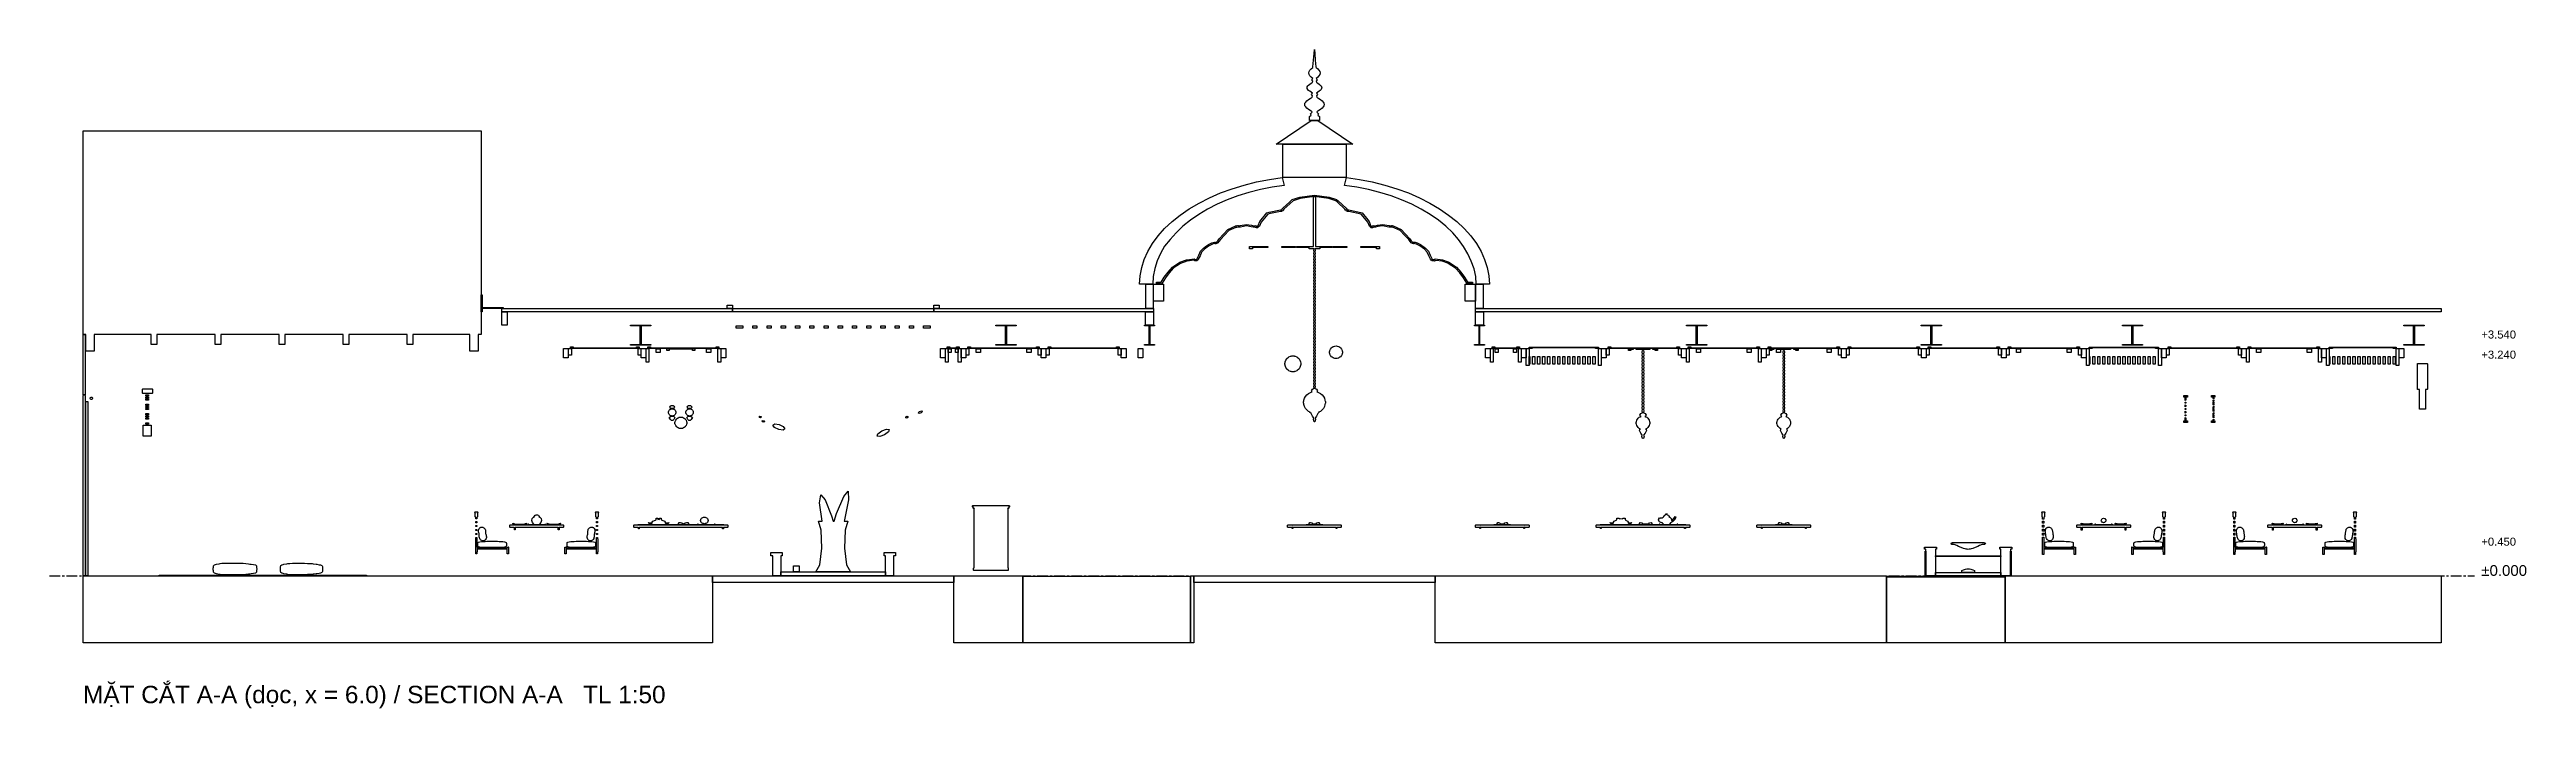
# Model space of a CAD drawing. Header units: millimetres. Extents: x -2320 to 44593, y -183000 to 30400.
# Drawn here: x -500 to 36443, y -35978 to -26149 of the extents above; entities that cross this region are included whole.
import ezdxf

# ---------------------------------------------------------------- set-up
doc = ezdxf.new("R2010")
doc.units = ezdxf.units.MM
doc.header["$LTSCALE"] = 50
doc.linetypes.add('CENTER', pattern=[5.08, 3.175, -0.635, 0.635, -0.635])
for name, color, linetype in [('A-DIMS', 1, 'Continuous'), ('A-SECT', 7, 'Continuous'), ('A-TEXT', 7, 'Continuous'), ('S-GRID', 8, 'CENTER')]:
    doc.layers.add(name, color=color, linetype=linetype)
doc.styles.add('VN', font='arial.ttf')

msp = doc.modelspace()

# ---------------------------------------------------------------- texts
at = {"layer": 'A-DIMS', "style": 'VN'}
for s, height, p in [('+3.540', 120, (35769.5, -30460)), ('+3.240', 120, (35769.5, -30760)), ('+0.450', 120, (35769.5, -33550)), ('±0.000', 160, (35769.5, -34000))]:
    msp.add_text(s, height=height, dxfattribs=at).set_placement(p)
at = {"layer": 'A-TEXT', "style": 'VN'}
msp.add_text('MẶT CẮT A-A (dọc, x = 6.0) / SECTION A-A   TL 1:50', height=260, dxfattribs=at).set_placement((0, -35900))

# ---------------------------------------------------------------- linework, layer by layer
at = {"layer": 'A-SECT'}
for points in [[(18366, -26148.7), (18372, -26208.7), (18378, -26308.7), (18388, -26408.7), (18391, -26418.7), (18414, -26438.7), (18433.4, -26458.7), (18446.4, -26478.7), (18451, -26498.7), (18446.4, -26518.7), (18433.4, -26538.7), (18414, -26558.7), (18391, -26578.7), (18406, -26598.7), (18391, -26618.7), (18396, -26638.7), (18416.7, -26652.1), (18436, -26665.4), (18452.6, -26678.7), (18465.3, -26692.1), (18473.3, -26705.4), (18476, -26718.7), (18473.3, -26732.1), (18465.3, -26745.4), (18452.6, -26758.7), (18436, -26772.1), (18416.7, -26785.4), (18396, -26798.7), (18411, -26818.7), (18396, -26838.7), (18401, -26858.7), (18429.5, -26877.1), (18456, -26895.4), (18478.8, -26913.7), (18496.3, -26932.1), (18507.3, -26950.4), (18511, -26968.7), (18507.3, -26987.1), (18496.3, -27005.4), (18478.8, -27023.7), (18456, -27042.1), (18429.5, -27060.4), (18401, -27078.7), (18406, -27088.7), (18426, -27108.7), (18416, -27128.7), (18441, -27148.7), (18441, -27208.7), (18366, -27208.7), (18291, -27208.7), (18291, -27148.7), (18316, -27128.7), (18306, -27108.7), (18326, -27088.7), (18331, -27078.7), (18302.5, -27060.4), (18276, -27042.1), (18253.2, -27023.7), (18235.7, -27005.4), (18224.7, -26987.1), (18221, -26968.7), (18224.7, -26950.4), (18235.7, -26932.1), (18253.2, -26913.7), (18276, -26895.4), (18302.5, -26877.1), (18331, -26858.7), (18336, -26838.7), (18321, -26818.7), (18336, -26798.7), (18315.3, -26785.4), (18296, -26772.1), (18279.4, -26758.7), (18266.7, -26745.4), (18258.7, -26732.1), (18256, -26718.7), (18258.7, -26705.4), (18266.7, -26692.1), (18279.4, -26678.7), (18296, -26665.4), (18315.3, -26652.1), (18336, -26638.7), (18341, -26618.7), (18326, -26598.7), (18341, -26578.7), (18318, -26558.7), (18298.6, -26538.7), (18285.6, -26518.7), (18281, -26498.7), (18285.6, -26478.7), (18298.6, -26458.7), (18318, -26438.7), (18341, -26418.7), (18344, -26408.7), (18354, -26308.7), (18360, -26208.7)], [(18416, -27208.7), (18938.5, -27558.7), (17793.5, -27558.7), (18316, -27208.7)], [(41.4, -30400), (0.3, -30400), (0.3, -30280), (0.3, -27480), (0.3, -27360), (5935.6, -27360), (5935.6, -27480), (5935.6, -30280), (5935.6, -30400), (5894, -30400), (5894, -30650), (5770.3, -30650), (5770.3, -30400), (4918.6, -30400), (4918.6, -30550), (4836.1, -30550), (4836.1, -30400), (3963.7, -30400), (3963.7, -30550), (3881.3, -30550), (3881.3, -30400), (3008.9, -30400), (3008.9, -30550), (2926.5, -30550), (2926.5, -30400), (2054.1, -30400), (2054.1, -30550), (1971.6, -30550), (1971.6, -30400), (1099.3, -30400), (1099.3, -30550), (1016.8, -30550), (1016.8, -30400), (165, -30400), (165, -30650), (41.4, -30650)], [(18838.5, -27558.7), (18838.5, -28058.7), (17893.5, -28058.7), (17893.5, -27558.7)], [(15757.8, -29650), (15765.6, -29525.7), (15789, -29402.2), (15827.8, -29280.1), (15881.9, -29160.2), (15950.7, -29043.2), (16034, -28929.7), (16131.1, -28820.6), (16241.6, -28716.3), (16364.6, -28617.4), (16499.3, -28524.7), (16645, -28438.6), (16800.8, -28359.7), (16965.5, -28288.4), (17138.3, -28225), (17317.9, -28170.1), (17503.3, -28123.9), (17693.2, -28086.7), (17886.3, -28058.7), (17916, -28176.6), (17736.5, -28202.5), (17560.7, -28237), (17389.6, -28279.7), (17224.3, -28330.6), (17065.7, -28389.2), (16914.8, -28455.3), (16772.4, -28528.4), (16639.5, -28608.1), (16516.7, -28693.9), (16404.8, -28785.4), (16304.4, -28882), (16216.2, -28983.1), (16130.3, -29082.2), (16067.9, -29190.5), (16018.4, -29302.7), (15982.8, -29417), (15961.3, -29532.7), (15954, -29649.3)], [(20770.7, -29532.7), (20749.5, -29418.4), (20702.6, -29307.5), (20653.7, -29196.5), (20591.3, -29088.1), (20515.8, -28983.1), (20427.6, -28882), (20327.2, -28785.4), (20215.3, -28693.9), (20092.5, -28608.1), (19959.6, -28528.4), (19817.2, -28455.3), (19666.3, -28389.2), (19507.7, -28330.6), (19342.4, -28279.7), (19171.3, -28237), (18995.5, -28202.5), (18816, -28176.6), (18845.7, -28058.7), (19038.8, -28086.7), (19228.7, -28123.9), (19414.1, -28170.1), (19593.7, -28225), (19766.5, -28288.4), (19931.2, -28359.7), (20087, -28438.6), (20232.7, -28524.7), (20367.4, -28617.4), (20490.4, -28716.3), (20600.9, -28820.6), (20698, -28929.7), (20781.3, -29043.2), (20850.1, -29160.2), (20904.2, -29280.1), (20943, -29402.2), (20966.4, -29525.7), (20974.2, -29650), (20778, -29649.3)], [(19264.6, -28778), (19271.9, -28777), (19306.7, -28769.7), (19380.2, -28756.6), (19478.2, -28775.9), (19483.5, -28776.3), (19500.2, -28776.7), (19512.9, -28775.3), (19520.2, -28777.1), (19529.1, -28773.8), (19531.1, -28774.4), (19657.3, -28830.9), (19722.2, -28902.1), (19787.8, -28972.2), (19810.2, -29001.1), (19823.2, -29018.4), (19833.4, -29023.1), (19834.1, -29023), (19838.5, -29023), (19839.5, -29023), (19839.9, -29023.2), (19841.2, -29023.8), (19842.9, -29024.5), (19853.4, -29020.9), (19853.8, -29021), (19867.7, -29024.3), (19895.6, -29031.1), (19948.1, -29057.7), (20021.8, -29114.1), (20066.2, -29158.6), (20090.1, -29215), (20115.3, -29265.3), (20121, -29278.1), (20126.2, -29281.4), (20133.6, -29280.9), (20135.6, -29280.2), (20151.4, -29282.3), (20167.6, -29270.9), (20275.2, -29286.8), (20358.7, -29317.7), (20371.7, -29322.6), (20484.9, -29394.8), (20547.8, -29467.6), (20605.7, -29542), (20652.3, -29621.5), (20657.6, -29625.5), (20670.4, -29619.4), (20723.3, -29619.3), (20723.3, -29639.3), (20675.8, -29639.3), (20654.2, -29650), (20636.4, -29634), (20589.2, -29553.6), (20532.6, -29480.6), (20471.6, -29410), (20362.4, -29340.4), (20353.4, -29337), (20270.5, -29306.4), (20175.5, -29294.2), (20158.4, -29303.7), (20138.2, -29301.3), (20129, -29301.3), (20119.7, -29301.3), (20105.2, -29291.7), (20097.6, -29274.7), (20072.1, -29224.2), (20049, -29169.7), (20007.9, -29128.7), (19937.4, -29074.8), (19888.7, -29050.1), (19867.6, -29045.1), (19857.3, -29042.7), (19857.1, -29042.7), (19844.7, -29047.2), (19842.7, -29046.4), (19834.9, -29042.9), (19826.7, -29042.9), (19825.8, -29042.9), (19808.4, -29033.3), (19793.2, -29013.1), (19771.3, -28984.6), (19707.2, -28915.8), (19645.1, -28847.6), (19531.3, -28798.7), (19528.8, -28797.9), (19520.8, -28799.6), (19511.9, -28797.5), (19499.2, -28798.7), (19480.6, -28797.2), (19475.1, -28796.6), (19380, -28778.3), (19310.5, -28790.7), (19274.1, -28797.8), (19265.1, -28799.3), (19252.5, -28799.3), (19246.4, -28797.8), (19241.4, -28802.2), (19238.3, -28804.7), (19232, -28806.1), (19227.6, -28808), (19211.9, -28808), (19210.5, -28808), (19203.7, -28797.8), (19188.6, -28786), (19163.3, -28725.7), (19142.4, -28699.6), (19063.7, -28602.9), (18879, -28565), (18872.4, -28564.3), (18861.8, -28565.8), (18860.3, -28566), (18849, -28560.2), (18839.4, -28553.6), (18832.5, -28546.2), (18829.3, -28544.4), (18819.8, -28528.1), (18707.9, -28424.9), (18685.2, -28405), (18578.8, -28370.9), (18472.4, -28356.3), (18366, -28342.9), (18259.7, -28356.3), (18153.3, -28371), (18047, -28405.2), (18001.4, -28445.2), (17910.6, -28528.8), (17901.1, -28545.1), (17901, -28545.2), (17894.1, -28552.6), (17881.2, -28561.4), (17874.1, -28565), (17868.5, -28564.2), (17861.5, -28563.3), (17857.2, -28563.7), (17712, -28593.4), (17668.2, -28602.9), (17569.9, -28726), (17543.8, -28786), (17528.7, -28797.8), (17521.8, -28808), (17517, -28808), (17504.2, -28808), (17502.2, -28807.2), (17495.3, -28805.7), (17492, -28805), (17490.7, -28805.4), (17490, -28804), (17486.6, -28801.1), (17482.9, -28797.8), (17476.8, -28800.6), (17468.8, -28800.5), (17451.7, -28797.8), (17421.9, -28792), (17352, -28779.6), (17263.9, -28796.7), (17246.3, -28798.7), (17229.9, -28797.8), (17226.7, -28797.5), (17208.3, -28801.9), (17200.1, -28800.1), (17193.5, -28802.2), (17088, -28847.6), (17025.9, -28915.8), (16962.2, -28984.6), (16940.6, -29013.1), (16925.5, -29033.3), (16908.2, -29042.9), (16904.2, -29042.9), (16898.2, -29042.9), (16892.6, -29045.4), (16884.6, -29048.6), (16872.2, -29043.8), (16870.6, -29044), (16843.8, -29050.1), (16794.4, -29074.8), (16767.3, -29095.1), (16723.5, -29128.5), (16682.2, -29169), (16659.2, -29223.7), (16633.7, -29274.7), (16626.2, -29291.7), (16611.7, -29301.3), (16606.2, -29301.3), (16594.3, -29301.3), (16581.9, -29302.8), (16564.8, -29293.2), (16467, -29305.7), (16461.2, -29306.4), (16369.5, -29340.4), (16260.9, -29410), (16199.7, -29480.6), (16143, -29553.6), (16096, -29634), (16078.2, -29649.9), (16056.8, -29639.3), (16009.4, -29639.3), (16009.4, -29619.3), (16062.5, -29619.4), (16074.9, -29625.5), (16080.1, -29621.4), (16126.6, -29542), (16184.5, -29467.6), (16247.6, -29394.8), (16360.4, -29322.5), (16456.3, -29286.9), (16466.4, -29285.4), (16572.4, -29269.7), (16588.6, -29281.4), (16598, -29280.1), (16600.8, -29281.1), (16605.2, -29281.4), (16610.4, -29278.1), (16615.9, -29265.3), (16641.1, -29214.5), (16665, -29157.9), (16709.5, -29113.9), (16754.9, -29079.3), (16783.8, -29057.7), (16837, -29031.1), (16873.2, -29022.4), (16876.2, -29022.1), (16886.5, -29025.9), (16893.1, -29023), (16894.2, -29022.5), (16897.8, -29022.5), (16900.6, -29023.1), (16910.6, -29018.4), (16923.5, -29001.2), (16945.7, -28972.2), (17010.9, -28902.1), (17075.8, -28830.9), (17193.7, -28778.1), (17200.1, -28776), (17209.2, -28779.3), (17224.7, -28775.5), (17230.1, -28776.1), (17244.3, -28777.2), (17260.2, -28776.1), (17351.9, -28757.9), (17425.5, -28771), (17455.8, -28777.3), (17467.8, -28779), (17471.3, -28779), (17485.1, -28772.1), (17497, -28779.6), (17503.8, -28786.1), (17506.2, -28787.3), (17506.3, -28787.3), (17510.9, -28788), (17514.3, -28783.5), (17528.5, -28772.1), (17553.1, -28713.4), (17656, -28584.2), (17691.3, -28576.1), (17857.7, -28539.8), (17862.6, -28539.2), (17867.6, -28539.5), (17872.5, -28543.3), (17874.9, -28541.6), (17876.4, -28540.5), (17883.4, -28534.1), (17885.3, -28526.6), (17892, -28515.8), (17991.7, -28425.2), (18035.2, -28387.5), (18148, -28351.4), (18256.8, -28336.5), (18366, -28322.7), (18475.3, -28336.5), (18584.1, -28351.3), (18697, -28387.3), (18717.1, -28404.7), (18838.4, -28515.1), (18847, -28529.2), (18848, -28532.9), (18855.2, -28539.4), (18858, -28541.8), (18860.1, -28543.7), (18864, -28540.6), (18871.2, -28540.3), (18878.4, -28541.1), (19075.7, -28584.4), (19160.2, -28688.2), (19180, -28713.1), (19203.9, -28772.1), (19218.1, -28783.5), (19221.7, -28788.3), (19224.3, -28787.7), (19225.2, -28786.5), (19226.5, -28785.9), (19235.1, -28777.6), (19242.7, -28772.8), (19257.1, -28777.9)], [(18377, -29233.1), (18372, -29255.7), (18377, -29278.3), (18372, -29300.9), (18377, -29323.6), (18372, -29346.2), (18377, -29368.8), (18372, -29391.4), (18377, -29414), (18372, -29436.6), (18377, -29459.3), (18372, -29481.9), (18377, -29504.5), (18372, -29527.1), (18377, -29549.7), (18372, -29572.3), (18377, -29595), (18372, -29617.6), (18377, -29640.2), (18372, -29662.8), (18377, -29685.4), (18372, -29708.1), (18377, -29730.7), (18372, -29753.3), (18377, -29775.9), (18372, -29798.5), (18377, -29821.1), (18372, -29843.8), (18377, -29866.4), (18372, -29889), (18377, -29911.6), (18372, -29934.2), (18377, -29956.8), (18372, -29979.5), (18377, -30002.1), (18372, -30024.7), (18377, -30047.3), (18372, -30069.9), (18377, -30092.5), (18372, -30115.2), (18377, -30137.8), (18372, -30160.4), (18377, -30183), (18372, -30205.6), (18377, -30228.3), (18372, -30250.9), (18377, -30273.5), (18372, -30296.1), (18377, -30318.7), (18372, -30341.3), (18377, -30364), (18372, -30386.6), (18377, -30409.2), (18372, -30431.8), (18377, -30454.4), (18372, -30477), (18377, -30499.7), (18372, -30522.3), (18377, -30544.9), (18372, -30567.5), (18377, -30590.1), (18372, -30612.7), (18377, -30635.4), (18372, -30658), (18377, -30680.6), (18372, -30703.2), (18377, -30725.8), (18372, -30748.5), (18377, -30771.1), (18372, -30793.7), (18377, -30816.3), (18372, -30838.9), (18377, -30861.5), (18372, -30884.2), (18377, -30906.8), (18372, -30929.4), (18377, -30952), (18372, -30974.6), (18377, -30997.2), (18372, -31019.9), (18377, -31042.5), (18372, -31065.1), (18377, -31087.7), (18372, -31110.3), (18377, -31132.9), (18372, -31155.6), (18377, -31178.2), (18372, -31200.8), (18366, -31200.8), (18360, -31200.8), (18355, -31178.2), (18360, -31155.6), (18355, -31132.9), (18360, -31110.3), (18355, -31087.7), (18360, -31065.1), (18355, -31042.5), (18360, -31019.9), (18355, -30997.2), (18360, -30974.6), (18355, -30952), (18360, -30929.4), (18355, -30906.8), (18360, -30884.2), (18355, -30861.5), (18360, -30838.9), (18355, -30816.3), (18360, -30793.7), (18355, -30771.1), (18360, -30748.5), (18355, -30725.8), (18360, -30703.2), (18355, -30680.6), (18360, -30658), (18355, -30635.4), (18360, -30612.7), (18355, -30590.1), (18360, -30567.5), (18355, -30544.9), (18360, -30522.3), (18355, -30499.7), (18360, -30477), (18355, -30454.4), (18360, -30431.8), (18355, -30409.2), (18360, -30386.6), (18355, -30364), (18360, -30341.3), (18355, -30318.7), (18360, -30296.1), (18355, -30273.5), (18360, -30250.9), (18355, -30228.3), (18360, -30205.6), (18355, -30183), (18360, -30160.4), (18355, -30137.8), (18360, -30115.2), (18355, -30092.5), (18360, -30069.9), (18355, -30047.3), (18360, -30024.7), (18355, -30002.1), (18360, -29979.5), (18355, -29956.8), (18360, -29934.2), (18355, -29911.6), (18360, -29889), (18355, -29866.4), (18360, -29843.8), (18355, -29821.1), (18360, -29798.5), (18355, -29775.9), (18360, -29753.3), (18355, -29730.7), (18360, -29708.1), (18355, -29685.4), (18360, -29662.8), (18355, -29640.2), (18360, -29617.6), (18355, -29595), (18360, -29572.3), (18355, -29549.7), (18360, -29527.1), (18355, -29504.5), (18360, -29481.9), (18355, -29459.3), (18360, -29436.6), (18355, -29414), (18360, -29391.4), (18355, -29368.8), (18360, -29346.2), (18355, -29323.6), (18360, -29300.9), (18355, -29278.3), (18360, -29255.7), (18355, -29233.1), (18360, -29210.5), (18355, -29187.9), (18360, -29165.2), (18355, -29142.6), (18360, -29120), (18286.2, -29120), (18286, -29120), (18286, -29100), (18273, -29100), (18248.4, -29100), (18232.6, -29100), (18152.7, -29100), (18118, -29100), (18097.1, -29100), (18097.1, -29088), (18118, -29088), (18152.7, -29088), (18232.6, -29088), (18248.4, -29088), (18273, -29088), (18286, -29088), (18286.2, -29088), (18316, -29088), (18350.8, -29088), (18350.8, -28342.9), (18381.2, -28342.9), (18381.2, -29088), (18416, -29088), (18445.8, -29088), (18446, -29088), (18459, -29088), (18483.6, -29088), (18499.4, -29088), (18579.3, -29088), (18614, -29088), (18634.9, -29088), (18634.9, -29100), (18614, -29100), (18579.3, -29100), (18499.4, -29100), (18483.6, -29100), (18459, -29100), (18446, -29100), (18446, -29120), (18445.8, -29120), (18372, -29120), (18377, -29142.6), (18372, -29165.2), (18377, -29187.9), (18372, -29210.5)], [(17672.5, -29088), (17672.5, -29100), (17441, -29100), (17441, -29120), (17396, -29120), (17396, -29088), (17416, -29088), (17441, -29088)], [(17985.4, -29088), (17990.1, -29088), (17993.7, -29088), (18023.1, -29088), (18036.9, -29088), (18063.7, -29088), (18084.6, -29088), (18084.6, -29100), (18063.7, -29100), (18036.9, -29100), (18023.1, -29100), (17993.7, -29100), (17990.1, -29100), (17985.4, -29100), (17978.9, -29100), (17969.5, -29100), (17955.1, -29100), (17930.7, -29100), (17881.5, -29100), (17881.5, -29088), (17930.7, -29088), (17955.1, -29088), (17969.5, -29088), (17978.9, -29088)], [(18746.6, -29100), (18741.9, -29100), (18738.3, -29100), (18708.9, -29100), (18695.1, -29100), (18668.3, -29100), (18647.4, -29100), (18647.4, -29088), (18668.3, -29088), (18695.1, -29088), (18708.9, -29088), (18738.3, -29088), (18741.9, -29088), (18746.6, -29088), (18753.1, -29088), (18762.5, -29088), (18776.9, -29088), (18801.3, -29088), (18850.5, -29088), (18850.5, -29100), (18801.3, -29100), (18776.9, -29100), (18762.5, -29100), (18753.1, -29100)], [(19291, -29088), (19316, -29088), (19336, -29088), (19336, -29120), (19291, -29120), (19291, -29100), (19059.5, -29100), (19059.5, -29088)], [(5951.1, -29810), (5951.1, -30060), (5935.6, -30060), (5935.6, -29810)], [(15906, -30010), (15850, -30010), (15850, -29650), (15906, -29650), (15962, -29650), (15962, -30010)], [(16116, -29900), (15966, -29900), (15966, -29650), (16116, -29650)], [(20766, -29900), (20616, -29900), (20616, -29650), (20766, -29650)], [(20826, -29650), (20882, -29650), (20882, -30010), (20826, -30010), (20770, -30010), (20770, -29650)], [(6265.4, -29998), (6265.4, -30010), (5935.6, -30010), (5935.6, -29998)], [(9688, -30010), (9688, -30060), (6244.8, -30060), (6244.8, -30010)], [(6327.2, -30060), (6327.2, -30260), (6244.8, -30260), (6244.8, -30060)], [(8308.9, -30270.7), (8166, -30270.7), (8166, -30260), (8466, -30260), (8466, -30270.7), (8323.1, -30270.7), (8323.1, -30549.3), (8466, -30549.3), (8466, -30560), (8166, -30560), (8166, -30549.3), (8308.9, -30549.3)], [(9688, -30007), (9685, -30010), (9611, -30010), (9608, -30007), (9608, -29963), (9611, -29960), (9685, -29960), (9688, -29963)], [(12688, -30010), (12688, -30060), (9688, -30060), (9688, -30010)], [(9838.7, -30272), (9838.7, -30307), (9838.1, -30307), (9837.9, -30307), (9837.7, -30307), (9743, -30307), (9743, -30272), (9837.7, -30272), (9837.9, -30272), (9838.1, -30272)], [(10050.4, -30307), (10049.7, -30307), (9990.9, -30307), (9990.2, -30307), (9989.6, -30307), (9989.6, -30272), (9990.2, -30272), (9990.9, -30272), (10049.7, -30272), (10050.4, -30272), (10051, -30272), (10051, -30307)], [(10262.8, -30307), (10262, -30307), (10203.2, -30307), (10202.5, -30307), (10201.9, -30307), (10201.9, -30272), (10202.5, -30272), (10203.2, -30272), (10262, -30272), (10262.8, -30272), (10263.3, -30272), (10263.3, -30307)], [(10475.1, -30307), (10474.3, -30307), (10415.5, -30307), (10414.8, -30307), (10414.2, -30307), (10414.2, -30272), (10414.8, -30272), (10415.5, -30272), (10474.3, -30272), (10475.1, -30272), (10475.6, -30272), (10475.6, -30307)], [(10687.4, -30307), (10686.6, -30307), (10627.8, -30307), (10627.1, -30307), (10626.5, -30307), (10626.5, -30272), (10627.1, -30272), (10627.8, -30272), (10686.6, -30272), (10687.4, -30272), (10688, -30272), (10688, -30307)], [(10899.7, -30307), (10898.9, -30307), (10840.2, -30307), (10839.4, -30307), (10838.8, -30307), (10838.8, -30272), (10839.4, -30272), (10840.2, -30272), (10898.9, -30272), (10899.7, -30272), (10900.3, -30272), (10900.3, -30307)], [(11112, -30307), (11111.2, -30307), (11052.5, -30307), (11051.7, -30307), (11051.1, -30307), (11051.1, -30272), (11051.7, -30272), (11052.5, -30272), (11111.2, -30272), (11112, -30272), (11112.6, -30272), (11112.6, -30307)], [(11324.9, -30307), (11324.3, -30307), (11323.5, -30307), (11264.8, -30307), (11264, -30307), (11263.4, -30307), (11263.4, -30272), (11264, -30272), (11264.8, -30272), (11323.5, -30272), (11324.3, -30272), (11324.9, -30272)], [(11536.6, -30307), (11535.8, -30307), (11477.1, -30307), (11476.3, -30307), (11475.7, -30307), (11475.7, -30272), (11476.3, -30272), (11477.1, -30272), (11535.8, -30272), (11536.6, -30272), (11537.2, -30272), (11537.2, -30307)], [(11748.9, -30307), (11748.2, -30307), (11689.4, -30307), (11688.6, -30307), (11688, -30307), (11688, -30272), (11688.6, -30272), (11689.4, -30272), (11748.2, -30272), (11748.9, -30272), (11749.5, -30272), (11749.5, -30307)], [(11961.2, -30307), (11960.5, -30307), (11901.7, -30307), (11900.9, -30307), (11900.4, -30307), (11900.4, -30272), (11900.9, -30272), (11901.7, -30272), (11960.5, -30272), (11961.2, -30272), (11961.8, -30272), (11961.8, -30307)], [(12173.5, -30307), (12172.8, -30307), (12114, -30307), (12113.2, -30307), (12112.7, -30307), (12112.7, -30272), (12113.2, -30272), (12114, -30272), (12172.8, -30272), (12173.5, -30272), (12174.1, -30272), (12174.1, -30307)], [(12385.8, -30307), (12385.1, -30307), (12326.3, -30307), (12325.6, -30307), (12325, -30307), (12325, -30272), (12325.6, -30272), (12326.3, -30272), (12385.1, -30272), (12385.8, -30272), (12386.4, -30272), (12386.4, -30307)], [(12537.3, -30307), (12537.3, -30272), (12537.9, -30272), (12538.3, -30272), (12633, -30272), (12633, -30307), (12538.3, -30307), (12537.9, -30307)], [(12765, -29960), (12768, -29963), (12768, -30007), (12765, -30010), (12691, -30010), (12688, -30007), (12688, -29963), (12691, -29960)], [(15966, -30010), (15966, -30060), (12688, -30060), (12688, -30010)], [(13758.9, -30270.7), (13616, -30270.7), (13616, -30260), (13916, -30260), (13916, -30270.7), (13773.1, -30270.7), (13773.1, -30549.3), (13916, -30549.3), (13916, -30560), (13616, -30560), (13616, -30549.3), (13758.9, -30549.3)], [(15902.4, -30549.3), (15902.4, -30270.7), (15831, -30270.7), (15831, -30260), (15981, -30260), (15981, -30270.7), (15909.6, -30270.7), (15909.6, -30549.3), (15981, -30549.3), (15981, -30560), (15831, -30560), (15831, -30549.3)], [(15966, -30260), (15846, -30260), (15846, -30060), (15966, -30060)], [(20822.4, -30270.7), (20751, -30270.7), (20751, -30260), (20901, -30260), (20901, -30270.7), (20829.6, -30270.7), (20829.6, -30549.3), (20901, -30549.3), (20901, -30560), (20751, -30560), (20751, -30549.3), (20822.4, -30549.3)], [(35169.5, -30010), (35169.5, -30060), (20766, -30060), (20766, -30010)], [(20886, -30260), (20766, -30260), (20766, -30060), (20886, -30060)], [(24058.9, -30270.7), (23916, -30270.7), (23916, -30260), (24216, -30260), (24216, -30270.7), (24073.1, -30270.7), (24073.1, -30549.3), (24216, -30549.3), (24216, -30560), (23916, -30560), (23916, -30549.3), (24058.9, -30549.3)], [(27558.9, -30270.7), (27416, -30270.7), (27416, -30260), (27716, -30260), (27716, -30270.7), (27573.1, -30270.7), (27573.1, -30549.3), (27716, -30549.3), (27716, -30560), (27416, -30560), (27416, -30549.3), (27558.9, -30549.3)], [(30558.9, -30270.7), (30416, -30270.7), (30416, -30260), (30716, -30260), (30716, -30270.7), (30573.1, -30270.7), (30573.1, -30549.3), (30716, -30549.3), (30716, -30560), (30416, -30560), (30416, -30549.3), (30558.9, -30549.3)], [(34758.9, -30270.7), (34616, -30270.7), (34616, -30260), (34916, -30260), (34916, -30270.7), (34773.1, -30270.7), (34773.1, -30549.3), (34916, -30549.3), (34916, -30560), (34616, -30560), (34616, -30549.3), (34758.9, -30549.3)], [(30.9, -30400), (30.9, -31300), (0, -31300), (0, -30400)], [(7166, -30750), (7166, -30610), (7201, -30610), (7236, -30610), (7236, -30750), (7201, -30750)], [(7241, -30610), (7283, -30610), (7283, -30710), (7241, -30710)], [(7268, -30586), (7308, -30586), (7308, -30598), (8254.5, -30598), (8254.5, -30586), (8294.5, -30586), (8294.5, -30598), (8264.5, -30598), (8264.5, -30610), (7298, -30610), (7298, -30598), (7268, -30598)], [(8279.5, -30610), (8321.5, -30610), (8321.5, -30710), (8279.5, -30710)], [(8394.5, -30750), (8324.5, -30750), (8324.5, -30610), (8394.5, -30610)], [(8397.5, -30610), (8439.5, -30610), (8439.5, -30810), (8397.5, -30810)], [(8424.5, -30586), (8464.5, -30586), (8464.5, -30598), (9444, -30598), (9444, -30586), (9484, -30586), (9484, -30598), (9454, -30598), (9454, -30610), (8454.5, -30610), (8454.5, -30598), (8424.5, -30598)], [(8547.1, -30612), (8609, -30612), (8609, -30670), (8547.1, -30670)], [(8720.7, -30609.2), (8722.4, -30609.2), (8725.5, -30609.2), (8725.7, -30609.2), (8729.4, -30609.2), (8735.2, -30609.2), (8736, -30609.2), (8743.1, -30609.2), (8743.4, -30609.2), (8744.5, -30609.2), (8750.3, -30609.2), (8751.7, -30609.2), (8756.4, -30609.2), (8794.3, -30609.2), (8795.3, -30609.2), (8796.2, -30609.2), (8797.3, -30609.2), (8798.3, -30609.2), (8799.5, -30609.2), (8800.5, -30609.2), (8801.5, -30609.2), (8802.8, -30609.2), (8804.2, -30609.2), (8805.2, -30609.2), (8806.2, -30609.2), (8807.6, -30609.2), (8808.6, -30609.2), (8810.2, -30609.2), (8811.8, -30609.2), (8812.7, -30609.2), (8814.4, -30609.2), (8815.3, -30609.2), (8816.1, -30609.2), (8817.8, -30609.2), (8818.5, -30609.2), (8820.3, -30609.2), (8821.9, -30609.2), (8822.7, -30609.2), (8823.3, -30609.2), (8825, -30609.2), (8826.5, -30609.2), (8827.1, -30609.2), (8828.6, -30609.2), (8829.2, -30609.2), (8829.7, -30609.2), (8831.1, -30609.2), (8832.3, -30609.2), (8832.8, -30609.2), (8833.9, -30609.2), (8834.3, -30609.2), (8834.7, -30609.2), (8835.6, -30609.2), (8836.4, -30609.2), (8836.7, -30609.2), (8845.3, -30609.2), (8853.9, -30609.2), (8866, -30609.2), (8936.7, -30609.2), (8986.7, -30609.2), (8995.3, -30609.2), (8995.6, -30609.2), (8996.4, -30609.2), (8997.3, -30609.2), (8997.7, -30609.2), (8998.1, -30609.2), (8999.2, -30609.2), (8999.7, -30609.2), (9000.9, -30609.2), (9002.3, -30609.2), (9002.8, -30609.2), (9003.4, -30609.2), (9004.9, -30609.2), (9005.5, -30609.2), (9007, -30609.2), (9007.7, -30609.2), (9009.3, -30609.2), (9010.1, -30609.2), (9011.7, -30609.2), (9013.5, -30609.2), (9014.2, -30609.2), (9015.9, -30609.2), (9016.7, -30609.2), (9017.6, -30609.2), (9019.3, -30609.2), (9020.2, -30609.2), (9021.8, -30609.2), (9023.4, -30609.2), (9024.4, -30609.2), (9025.8, -30609.2), (9026.8, -30609.2), (9027.8, -30609.2), (9029.2, -30609.2), (9030.2, -30609.2), (9031.5, -30609.2), (9032.5, -30609.2), (9033.7, -30609.2), (9034.7, -30609.2), (9035.8, -30609.2), (9036.7, -30609.2), (9037.7, -30609.2), (9075.6, -30609.2), (9080.3, -30609.2), (9081.7, -30609.2), (9087.5, -30609.2), (9088.6, -30609.2), (9088.9, -30609.2), (9096, -30609.2), (9096.7, -30609.2), (9102.6, -30609.2), (9106.3, -30609.2), (9106.5, -30609.2), (9109.6, -30609.2), (9111.3, -30609.2), (9125.1, -30609.2), (9125.1, -30638.2), (9111.3, -30638.2), (9102.6, -30638.2), (9088.9, -30638.2), (9088.9, -30620.3), (9088.6, -30620.3), (9087.5, -30620.3), (9081.7, -30620.3), (9080.3, -30620.3), (9075.6, -30620.3), (9037.7, -30620.3), (9036.7, -30620.3), (9035.8, -30620.3), (9034.7, -30620.3), (9033.7, -30620.3), (9032.5, -30620.3), (9031.5, -30620.3), (9030.2, -30620.3), (9029.2, -30620.3), (9027.8, -30620.3), (9026.8, -30620.3), (9025.8, -30620.3), (9024.4, -30620.3), (9023.4, -30620.3), (9021.8, -30620.3), (9020.2, -30620.3), (9019.3, -30620.3), (9017.6, -30620.3), (9016.7, -30620.3), (9015.9, -30620.3), (9014.2, -30620.3), (9013.5, -30620.3), (9011.7, -30620.3), (9010.1, -30620.3), (9009.3, -30620.3), (9007.7, -30620.3), (9007, -30620.3), (9005.5, -30620.3), (9004.9, -30620.3), (9003.4, -30620.3), (9002.8, -30620.3), (9002.3, -30620.3), (9000.9, -30620.3), (8999.7, -30620.3), (8999.2, -30620.3), (8998.1, -30620.3), (8997.7, -30620.3), (8997.3, -30620.3), (8996.4, -30620.3), (8995.6, -30620.3), (8995.3, -30620.3), (8986.7, -30620.3), (8936.7, -30620.3), (8866, -30620.3), (8853.9, -30620.3), (8845.3, -30620.3), (8836.7, -30620.3), (8836.4, -30620.3), (8835.6, -30620.3), (8834.7, -30620.3), (8834.3, -30620.3), (8833.9, -30620.3), (8832.8, -30620.3), (8832.3, -30620.3), (8831.1, -30620.3), (8829.7, -30620.3), (8829.2, -30620.3), (8828.6, -30620.3), (8827.1, -30620.3), (8826.5, -30620.3), (8825, -30620.3), (8823.3, -30620.3), (8822.7, -30620.3), (8821.9, -30620.3), (8820.3, -30620.3), (8818.5, -30620.3), (8817.8, -30620.3), (8816.1, -30620.3), (8815.3, -30620.3), (8814.4, -30620.3), (8812.7, -30620.3), (8811.8, -30620.3), (8810.2, -30620.3), (8808.6, -30620.3), (8807.6, -30620.3), (8806.2, -30620.3), (8805.2, -30620.3), (8804.2, -30620.3), (8802.8, -30620.3), (8801.5, -30620.3), (8800.5, -30620.3), (8799.5, -30620.3), (8798.3, -30620.3), (8797.3, -30620.3), (8796.2, -30620.3), (8795.3, -30620.3), (8794.3, -30620.3), (8756.4, -30620.3), (8751.7, -30620.3), (8750.3, -30620.3), (8744.5, -30620.3), (8743.4, -30620.3), (8743.1, -30620.3), (8743.1, -30638.2), (8729.4, -30638.2), (8720.7, -30638.2), (8706.9, -30638.2), (8706.9, -30609.2)], [(9299.5, -30612), (9361.4, -30612), (9361.4, -30670), (9299.5, -30670)], [(9469, -30610), (9511, -30610), (9511, -30810), (9469, -30810)], [(9516, -30750), (9516, -30610), (9518, -30610), (9586, -30610), (9586, -30750), (9518, -30750)], [(12856, -30750), (12786, -30750), (12786, -30610), (12856, -30610)], [(12861, -30610), (12903, -30610), (12903, -30810), (12861, -30810)], [(12888, -30586), (12928, -30586), (12928, -30598), (13028.4, -30598), (13028.4, -30586), (13068.4, -30586), (13068.4, -30598), (13038.4, -30598), (13038.4, -30610), (12918, -30610), (12918, -30598), (12888, -30598)], [(12945.5, -30612), (12945.5, -30670), (12904, -30670), (12904, -30612)], [(13052.4, -30612), (13052.4, -30670), (13010.9, -30670), (13010.9, -30612)], [(13053.4, -30610), (13095.4, -30610), (13095.4, -30810), (13053.4, -30810)], [(13168.4, -30610), (13168.4, -30750), (13098.4, -30750), (13098.4, -30610)], [(13171.4, -30610), (13213.4, -30610), (13213.4, -30710), (13171.4, -30710)], [(13198.4, -30586), (13238.4, -30586), (13238.4, -30598), (14221.9, -30598), (14221.9, -30586), (14261.9, -30586), (14261.9, -30598), (14231.9, -30598), (14231.9, -30610), (13228.4, -30610), (13228.4, -30598), (13198.4, -30598)], [(13321.5, -30612), (13383.5, -30612), (13383.5, -30670), (13321.5, -30670)], [(14076.7, -30612), (14138.8, -30612), (14138.8, -30670), (14076.7, -30670)], [(14246.9, -30610), (14288.9, -30610), (14288.9, -30710), (14246.9, -30710)], [(14361.9, -30750), (14291.9, -30750), (14291.9, -30610), (14361.9, -30610)], [(14364.9, -30610), (14406.9, -30610), (14406.9, -30710), (14364.9, -30710)], [(14431.9, -30586), (14431.9, -30598), (15415.3, -30598), (15415.3, -30586), (15455.3, -30586), (15455.3, -30598), (15425.3, -30598), (15425.3, -30610), (14421.9, -30610), (14421.9, -30598), (14391.9, -30598), (14391.9, -30586)], [(15440.3, -30610), (15482.3, -30610), (15482.3, -30710), (15440.3, -30710)], [(15555.3, -30750), (15485.3, -30750), (15485.3, -30610), (15555.3, -30610)], [(15806, -30610), (15806, -30750), (15736, -30750), (15736, -30610)], [(18770.9, -30710.9), (18755.3, -30731.7), (18746.1, -30739.7), (18730.3, -30750), (18723, -30753.2), (18704.5, -30758.2), (18687.8, -30759.8), (18671.1, -30758.2), (18652.5, -30753.2), (18645.2, -30750), (18629.4, -30739.7), (18620.3, -30731.7), (18604.6, -30710.9), (18596, -30690.7), (18595.2, -30688.3), (18593.9, -30676.8), (18590.3, -30676.8), (18590.3, -30652.8), (18593.9, -30652.8), (18595.2, -30641.3), (18596, -30638.9), (18604.6, -30618.7), (18620.3, -30597.9), (18629.4, -30590), (18645.2, -30579.7), (18652.5, -30576.5), (18671.1, -30571.4), (18687.8, -30569.9), (18704.5, -30571.4), (18723, -30576.5), (18730.3, -30579.7), (18746.1, -30590), (18755.3, -30597.9), (18770.9, -30618.7), (18779.5, -30638.9), (18780.4, -30641.3), (18781.7, -30652.8), (18785.2, -30652.8), (18785.2, -30676.8), (18781.7, -30676.8), (18780.4, -30688.3), (18779.5, -30690.7)], [(20986, -30750), (20916, -30750), (20916, -30610), (20986, -30610)], [(20991, -30610), (21033, -30610), (21033, -30810), (20991, -30810)], [(21018, -30586), (21058, -30586), (21058, -30598), (21382.7, -30598), (21382.7, -30586), (21422.7, -30586), (21422.7, -30598), (21392.7, -30598), (21392.7, -30610), (21048, -30610), (21048, -30598), (21018, -30598)], [(21060.1, -30612), (21106.8, -30612), (21106.8, -30670), (21060.1, -30670)], [(21333.9, -30612), (21380.7, -30612), (21380.7, -30670), (21333.9, -30670)], [(21449.7, -30610), (21449.7, -30810), (21407.7, -30810), (21407.7, -30610)], [(21522.7, -30750), (21452.7, -30750), (21452.7, -30610), (21522.7, -30610)], [(21567.7, -30610), (21567.7, -30860), (21525.7, -30860), (21525.7, -30610)], [(21612.7, -30610), (21572.7, -30610), (21572.7, -30598), (21567.7, -30598), (21567.7, -30588), (22601.2, -30588), (22601.2, -30598), (22596.2, -30598), (22596.2, -30610), (22556.2, -30610), (22556.2, -30598), (21612.7, -30598)], [(22601.2, -30610), (22643.2, -30610), (22643.2, -30860), (22601.2, -30860)], [(22716.2, -30610), (22716.2, -30750), (22646.2, -30750), (22646.2, -30610)], [(22719.2, -30610), (22761.2, -30610), (22761.2, -30710), (22719.2, -30710)], [(23769.7, -30586), (23809.7, -30586), (23809.7, -30598), (23779.7, -30598), (23779.7, -30610), (22776.2, -30610), (22776.2, -30598), (22746.2, -30598), (22746.2, -30586), (22786.2, -30586), (22786.2, -30598), (23769.7, -30598)], [(23086, -30611), (23118, -30611), (23118, -30622), (23086, -30622), (23086, -30640), (23051, -30640), (23051, -30611), (23066, -30611)], [(23166, -30611), (23366, -30611), (23366, -30622), (23166, -30622)], [(23277, -30709.2), (23272, -30732.3), (23277, -30755.4), (23272, -30778.5), (23277, -30801.5), (23272, -30824.6), (23277, -30847.7), (23272, -30870.7), (23277, -30893.8), (23272, -30916.9), (23277, -30940), (23272, -30963), (23277, -30986.1), (23272, -31009.2), (23277, -31032.3), (23272, -31055.3), (23277, -31078.4), (23272, -31101.5), (23277, -31124.6), (23272, -31147.7), (23277, -31170.7), (23272, -31193.8), (23277, -31216.9), (23272, -31239.9), (23277, -31263), (23272, -31286.1), (23277, -31309.2), (23272, -31332.2), (23277, -31355.3), (23272, -31378.4), (23277, -31401.5), (23272, -31424.6), (23277, -31447.6), (23272, -31470.7), (23277, -31493.8), (23272, -31516.9), (23277, -31539.9), (23272, -31563), (23266, -31563), (23260, -31563), (23255, -31539.9), (23260, -31516.9), (23255, -31493.8), (23260, -31470.7), (23255, -31447.6), (23260, -31424.6), (23255, -31401.5), (23260, -31378.4), (23255, -31355.3), (23260, -31332.2), (23255, -31309.2), (23260, -31286.1), (23255, -31263), (23260, -31239.9), (23255, -31216.9), (23260, -31193.8), (23255, -31170.7), (23260, -31147.7), (23255, -31124.6), (23260, -31101.5), (23255, -31078.4), (23260, -31055.3), (23255, -31032.3), (23260, -31009.2), (23255, -30986.1), (23260, -30963), (23255, -30940), (23260, -30916.9), (23255, -30893.8), (23260, -30870.7), (23255, -30847.7), (23260, -30824.6), (23255, -30801.5), (23260, -30778.5), (23255, -30755.4), (23260, -30732.3), (23255, -30709.2), (23260, -30686.1), (23255, -30663.1), (23260, -30640), (23266, -30640), (23272, -30640), (23277, -30663.1), (23272, -30686.1)], [(23466, -30611), (23481, -30611), (23481, -30640), (23446, -30640), (23446, -30622), (23414, -30622), (23414, -30611), (23446, -30611)], [(23794.7, -30610), (23836.7, -30610), (23836.7, -30710), (23794.7, -30710)], [(23909.7, -30750), (23839.7, -30750), (23839.7, -30610), (23909.7, -30610)], [(23912.7, -30610), (23954.7, -30610), (23954.7, -30810), (23912.7, -30810)], [(23979.7, -30586), (23979.7, -30598), (24963.2, -30598), (24963.2, -30586), (25003.2, -30586), (25003.2, -30598), (24973.2, -30598), (24973.2, -30610), (23969.7, -30610), (23969.7, -30598), (23939.7, -30598), (23939.7, -30586)], [(24124.8, -30612), (24124.8, -30670), (24062.8, -30670), (24062.8, -30612)], [(24818, -30612), (24880.1, -30612), (24880.1, -30670), (24818, -30670)], [(24988.2, -30610), (25030.2, -30610), (25030.2, -30810), (24988.2, -30810)], [(25103.2, -30750), (25033.2, -30750), (25033.2, -30610), (25103.2, -30610)], [(25106.2, -30610), (25148.2, -30610), (25148.2, -30710), (25106.2, -30710)], [(25133.2, -30586), (25173.2, -30586), (25173.2, -30598), (26156.7, -30598), (26156.7, -30586), (26196.7, -30586), (26196.7, -30598), (26166.7, -30598), (26166.7, -30610), (25163.2, -30610), (25163.2, -30598), (25133.2, -30598)], [(25186, -30611), (25218, -30611), (25218, -30622), (25186, -30622), (25186, -30640), (25151, -30640), (25151, -30611), (25166, -30611)], [(25256.3, -30612), (25318.3, -30612), (25318.3, -30670), (25256.3, -30670)], [(25266, -30611), (25466, -30611), (25466, -30622), (25266, -30622)], [(25377, -30709.2), (25372, -30732.3), (25377, -30755.4), (25372, -30778.5), (25377, -30801.5), (25372, -30824.6), (25377, -30847.7), (25372, -30870.7), (25377, -30893.8), (25372, -30916.9), (25377, -30940), (25372, -30963), (25377, -30986.1), (25372, -31009.2), (25377, -31032.3), (25372, -31055.3), (25377, -31078.4), (25372, -31101.5), (25377, -31124.6), (25372, -31147.7), (25377, -31170.7), (25372, -31193.8), (25377, -31216.9), (25372, -31239.9), (25377, -31263), (25372, -31286.1), (25377, -31309.2), (25372, -31332.2), (25377, -31355.3), (25372, -31378.4), (25377, -31401.5), (25372, -31424.6), (25377, -31447.6), (25372, -31470.7), (25377, -31493.8), (25372, -31516.9), (25377, -31539.9), (25372, -31563), (25366, -31563), (25360, -31563), (25355, -31539.9), (25360, -31516.9), (25355, -31493.8), (25360, -31470.7), (25355, -31447.6), (25360, -31424.6), (25355, -31401.5), (25360, -31378.4), (25355, -31355.3), (25360, -31332.2), (25355, -31309.2), (25360, -31286.1), (25355, -31263), (25360, -31239.9), (25355, -31216.9), (25360, -31193.8), (25355, -31170.7), (25360, -31147.7), (25355, -31124.6), (25360, -31101.5), (25355, -31078.4), (25360, -31055.3), (25355, -31032.3), (25360, -31009.2), (25355, -30986.1), (25360, -30963), (25355, -30940), (25360, -30916.9), (25355, -30893.8), (25360, -30870.7), (25355, -30847.7), (25360, -30824.6), (25355, -30801.5), (25360, -30778.5), (25355, -30755.4), (25360, -30732.3), (25355, -30709.2), (25360, -30686.1), (25355, -30663.1), (25360, -30640), (25366, -30640), (25372, -30640), (25377, -30663.1), (25372, -30686.1)], [(25566, -30611), (25581, -30611), (25581, -30640), (25546, -30640), (25546, -30622), (25514, -30622), (25514, -30611), (25546, -30611)], [(26011.5, -30612), (26073.5, -30612), (26073.5, -30670), (26011.5, -30670)], [(26181.7, -30610), (26223.7, -30610), (26223.7, -30710), (26181.7, -30710)], [(26296.7, -30610), (26296.7, -30750), (26226.7, -30750), (26226.7, -30610)], [(26299.7, -30610), (26341.7, -30610), (26341.7, -30710), (26299.7, -30710)], [(26366.7, -30586), (26366.7, -30598), (27350.1, -30598), (27350.1, -30586), (27390.1, -30586), (27390.1, -30598), (27360.1, -30598), (27360.1, -30610), (26356.7, -30610), (26356.7, -30598), (26326.7, -30598), (26326.7, -30586)], [(27375.1, -30610), (27417.1, -30610), (27417.1, -30710), (27375.1, -30710)], [(27490.1, -30750), (27420.1, -30750), (27420.1, -30610), (27490.1, -30610)], [(27493.1, -30610), (27535.1, -30610), (27535.1, -30710), (27493.1, -30710)], [(27560.1, -30586), (27560.1, -30598), (28543.6, -30598), (28543.6, -30586), (28583.6, -30586), (28583.6, -30598), (28553.6, -30598), (28553.6, -30610), (27550.1, -30610), (27550.1, -30598), (27520.1, -30598), (27520.1, -30586)], [(28610.6, -30610), (28610.6, -30710), (28568.6, -30710), (28568.6, -30610)], [(28683.6, -30750), (28613.6, -30750), (28613.6, -30610), (28683.6, -30610)], [(28728.6, -30610), (28728.6, -30710), (28686.6, -30710), (28686.6, -30610)], [(28753.6, -30586), (28753.6, -30598), (29737.1, -30598), (29737.1, -30586), (29777.1, -30586), (29777.1, -30598), (29747.1, -30598), (29747.1, -30610), (28743.6, -30610), (28743.6, -30598), (28713.6, -30598), (28713.6, -30586)], [(28836.7, -30612), (28898.7, -30612), (28898.7, -30670), (28836.7, -30670)], [(29591.9, -30612), (29654, -30612), (29654, -30670), (29591.9, -30670)], [(29762.1, -30610), (29804.1, -30610), (29804.1, -30710), (29762.1, -30710)], [(29877.1, -30610), (29877.1, -30750), (29807.1, -30750), (29807.1, -30610)], [(29880.1, -30610), (29922.1, -30610), (29922.1, -30860), (29880.1, -30860)], [(29922.1, -30588), (30955.6, -30588), (30955.6, -30598), (30950.6, -30598), (30950.6, -30610), (30910.6, -30610), (30910.6, -30598), (29967.1, -30598), (29967.1, -30610), (29927.1, -30610), (29927.1, -30598), (29922.1, -30598)], [(30955.6, -30610), (30997.6, -30610), (30997.6, -30860), (30955.6, -30860)], [(31070.6, -30750), (31000.6, -30750), (31000.6, -30610), (31070.6, -30610)], [(31073.6, -30610), (31115.6, -30610), (31115.6, -30710), (31073.6, -30710)], [(31140.6, -30586), (31140.6, -30598), (32124, -30598), (32124, -30586), (32164, -30586), (32164, -30598), (32134, -30598), (32134, -30610), (31130.6, -30610), (31130.6, -30598), (31100.6, -30598), (31100.6, -30586)], [(32149, -30610), (32191, -30610), (32191, -30710), (32149, -30710)], [(32264, -30750), (32194, -30750), (32194, -30610), (32264, -30610)], [(32267, -30610), (32309, -30610), (32309, -30810), (32267, -30810)], [(32334, -30586), (32334, -30598), (33317.5, -30598), (33317.5, -30586), (33357.5, -30586), (33357.5, -30598), (33327.5, -30598), (33327.5, -30610), (32324, -30610), (32324, -30598), (32294, -30598), (32294, -30586)], [(32479.2, -30612), (32479.2, -30670), (32417.1, -30670), (32417.1, -30612)], [(33172.4, -30612), (33234.4, -30612), (33234.4, -30670), (33172.4, -30670)], [(33342.5, -30610), (33384.5, -30610), (33384.5, -30810), (33342.5, -30810)], [(33457.5, -30610), (33457.5, -30750), (33387.5, -30750), (33387.5, -30610)], [(33502.5, -30610), (33502.5, -30860), (33460.5, -30860), (33460.5, -30610)], [(34499, -30598), (34494, -30598), (34494, -30610), (34454, -30610), (34454, -30598), (33547.5, -30598), (33547.5, -30610), (33507.5, -30610), (33507.5, -30598), (33502.5, -30598), (33502.5, -30588), (34499, -30588)], [(34499, -30610), (34541, -30610), (34541, -30860), (34499, -30860)], [(34546, -30610), (34581, -30610), (34616, -30610), (34616, -30750), (34581, -30750), (34546, -30750)], [(18134.6, -30914.6), (18110.2, -30935.8), (18102.6, -30940.2), (18079.5, -30950.4), (18069.1, -30953.2), (18060.9, -30954.7), (18044.2, -30955.7), (18027.5, -30954.7), (18019.3, -30953.2), (18009, -30950.4), (17985.9, -30940.2), (17978.3, -30935.8), (17953.8, -30914.6), (17952.5, -30912.8), (17938.4, -30890.4), (17929, -30864.1), (17927.3, -30848.8), (17923.4, -30848.8), (17923.4, -30824.8), (17927.3, -30824.8), (17929, -30809.5), (17938.4, -30783.2), (17952.5, -30760.8), (17953.8, -30759), (17978.3, -30737.8), (17985.9, -30733.4), (18009, -30723.2), (18019.3, -30720.4), (18027.5, -30718.9), (18044.2, -30717.9), (18060.9, -30718.9), (18069.1, -30720.4), (18079.5, -30723.2), (18102.6, -30733.4), (18110.2, -30737.8), (18134.6, -30759), (18136, -30760.8), (18150, -30783.2), (18159.4, -30809.5), (18161.1, -30824.8), (18165, -30824.8), (18165, -30848.8), (18161.1, -30848.8), (18159.4, -30864.1), (18150, -30890.4), (18136, -30912.8)], [(21568.7, -30730), (21576.2, -30730), (21576.2, -30840), (21568.7, -30840)], [(21619.2, -30730), (21651.2, -30730), (21651.2, -30840), (21619.2, -30840)], [(21694.2, -30730), (21726.2, -30730), (21726.2, -30840), (21694.2, -30840)], [(21769.2, -30730), (21801.2, -30730), (21801.2, -30840), (21769.2, -30840)], [(21844.2, -30730), (21876.2, -30730), (21876.2, -30840), (21844.2, -30840)], [(21919.2, -30730), (21951.2, -30730), (21951.2, -30840), (21919.2, -30840)], [(21994.2, -30730), (22026.2, -30730), (22026.2, -30840), (21994.2, -30840)], [(22101.2, -30730), (22101.2, -30840), (22069.2, -30840), (22069.2, -30730)], [(22176.2, -30730), (22176.2, -30840), (22144.2, -30840), (22144.2, -30730)], [(22219.2, -30730), (22251.2, -30730), (22251.2, -30840), (22219.2, -30840)], [(22294.2, -30730), (22326.2, -30730), (22326.2, -30840), (22294.2, -30840)], [(22369.2, -30730), (22401.2, -30730), (22401.2, -30840), (22369.2, -30840)], [(22444.2, -30730), (22476.2, -30730), (22476.2, -30840), (22444.2, -30840)], [(22519.2, -30730), (22551.2, -30730), (22551.2, -30840), (22519.2, -30840)], [(29923.1, -30730), (29930.6, -30730), (29930.6, -30840), (29923.1, -30840)], [(29973.6, -30730), (30005.6, -30730), (30005.6, -30840), (29973.6, -30840)], [(30048.6, -30730), (30080.6, -30730), (30080.6, -30840), (30048.6, -30840)], [(30123.6, -30730), (30155.6, -30730), (30155.6, -30840), (30123.6, -30840)], [(30198.6, -30730), (30230.6, -30730), (30230.6, -30840), (30198.6, -30840)], [(30305.6, -30730), (30305.6, -30840), (30273.6, -30840), (30273.6, -30730)], [(30380.6, -30730), (30380.6, -30840), (30348.6, -30840), (30348.6, -30730)], [(30423.6, -30730), (30455.6, -30730), (30455.6, -30840), (30423.6, -30840)], [(30498.6, -30730), (30530.6, -30730), (30530.6, -30840), (30498.6, -30840)], [(30573.6, -30730), (30605.6, -30730), (30605.6, -30840), (30573.6, -30840)], [(30648.6, -30730), (30680.6, -30730), (30680.6, -30840), (30648.6, -30840)], [(30723.6, -30730), (30755.6, -30730), (30755.6, -30840), (30723.6, -30840)], [(30830.6, -30730), (30830.6, -30840), (30798.6, -30840), (30798.6, -30730)], [(30873.6, -30730), (30905.6, -30730), (30905.6, -30840), (30873.6, -30840)], [(33503.5, -30730), (33511, -30730), (33511, -30840), (33503.5, -30840)], [(33554, -30730), (33586, -30730), (33586, -30840), (33554, -30840)], [(33629, -30730), (33661, -30730), (33661, -30840), (33629, -30840)], [(33704, -30730), (33736, -30730), (33736, -30840), (33704, -30840)], [(33779, -30730), (33811, -30730), (33811, -30840), (33779, -30840)], [(33854, -30730), (33886, -30730), (33886, -30840), (33854, -30840)], [(33929, -30730), (33961, -30730), (33961, -30840), (33929, -30840)], [(34036, -30730), (34036, -30840), (34004, -30840), (34004, -30730)], [(34111, -30730), (34111, -30840), (34079, -30840), (34079, -30730)], [(34154, -30730), (34186, -30730), (34186, -30840), (34154, -30840)], [(34229, -30730), (34261, -30730), (34261, -30840), (34229, -30840)], [(34304, -30730), (34336, -30730), (34336, -30840), (34304, -30840)], [(34379, -30730), (34411, -30730), (34411, -30840), (34379, -30840)], [(34454, -30730), (34486, -30730), (34486, -30840), (34454, -30840)], [(34846, -31513.8), (34846, -31221.3), (34820, -31221.3), (34816, -31217.4), (34816, -30835.1), (34820, -30831.2), (34962, -30831.2), (34966, -30835.1), (34966, -31217.4), (34962, -31221.3), (34936, -31221.3), (34936, -31513.8)], [(0, -34000), (0, -31315), (1.2, -31309.3), (4.6, -31304.4), (9.6, -31301.1), (15.5, -31300), (21.4, -31301.1), (26.4, -31304.4), (29.8, -31309.3), (30.9, -31315), (30.9, -34000)], [(70.7, -34000), (41.1, -34000), (41.1, -31400), (70.7, -31400)], [(136.7, -31362.7), (128.4, -31367.4), (118.8, -31367.4), (110.5, -31362.7), (105.7, -31354.7), (105.7, -31345.3), (110.5, -31337.3), (118.8, -31332.6), (128.4, -31332.6), (136.7, -31337.3), (141.5, -31345.3), (141.5, -31354.7)], [(885, -31276), (885, -31214), (889, -31210), (1031, -31210), (1035, -31214), (1035, -31276), (1031, -31280), (889, -31280)], [(935, -31310.5), (935, -31299.1), (975, -31299.1), (975, -31310.5), (975, -31318.9), (935, -31318.9)], [(975, -31345.1), (975, -31347), (935, -31347), (935, -31345.1), (935, -31333), (975, -31333)], [(935, -31367.6), (935, -31361.1), (975, -31361.1), (975, -31367.6), (975, -31380.9), (935, -31380.9)], [(18207.2, -31400.8), (18209.1, -31381.6), (18218.2, -31351.6), (18233, -31323.9), (18252.9, -31299.7), (18277.1, -31279.8), (18304.8, -31265), (18332.8, -31256.5), (18321, -31240.8), (18336, -31215.8), (18354, -31205.8), (18366, -31200.8), (18378, -31205.8), (18396, -31215.8), (18411, -31240.8), (18399.2, -31256.5), (18427.2, -31265), (18454.9, -31279.8), (18479.1, -31299.7), (18499, -31323.9), (18513.8, -31351.6), (18522.9, -31381.6), (18524.8, -31400.8), (18528.4, -31400.8), (18528.4, -31424.8), (18524.8, -31424.8), (18522.9, -31444), (18513.8, -31474), (18499, -31501.7), (18479.1, -31525.9), (18454.9, -31545.8), (18428.3, -31560), (18438, -31560), (18416, -31580), (18396, -31620), (18376, -31650), (18382, -31670), (18372, -31700), (18366, -31700), (18360, -31700), (18350, -31670), (18356, -31650), (18336, -31620), (18316, -31580), (18294, -31560), (18303.7, -31560), (18277.1, -31545.8), (18252.9, -31525.9), (18233, -31501.7), (18218.2, -31474), (18209.1, -31444), (18207.2, -31424.8), (18203.6, -31424.8), (18203.6, -31400.8)], [(31335.1, -31332), (31334.8, -31332), (31334.8, -31308), (31335.1, -31308), (31388.9, -31308), (31388.9, -31332)], [(31359, -31357.6), (31359.9, -31356.8), (31359.9, -31358.4), (31359.9, -31376.6), (31359.9, -31378.2), (31359, -31377.4), (31353.5, -31382.2), (31353.4, -31372.5), (31353.4, -31362.5), (31353.4, -31352.7)], [(31354.2, -31340.7), (31354.2, -31339.5), (31354.2, -31338.8), (31354.2, -31338), (31354.2, -31337.4), (31354.2, -31336.5), (31354.2, -31335.9), (31354.2, -31335.2), (31354.2, -31334.8), (31354.2, -31334.3), (31354.2, -31333.9), (31354.2, -31333.4), (31354.2, -31333), (31354.2, -31332.5), (31354.2, -31332.2), (31354.2, -31331.9), (31354.2, -31331.6), (31354.2, -31331.2), (31354.2, -31330.9), (31354.2, -31330.6), (31354.2, -31330.3), (31354.2, -31330.1), (31354.2, -31329.9), (31354.2, -31329.6), (31354.2, -31329.4), (31354.2, -31329.2), (31354.2, -31329), (31354.2, -31328.8), (31354.2, -31328.7), (31354.2, -31328.5), (31354.2, -31328.3), (31354.2, -31328.1), (31354.2, -31328), (31354.2, -31327.8), (31354.2, -31327.7), (31354.2, -31327.5), (31354.2, -31327.4), (31354.2, -31327.2), (31354.2, -31327.1), (31354.2, -31327), (31354.2, -31326.9), (31354.2, -31326.8), (31354.2, -31326.7), (31354.2, -31326.6), (31354.2, -31326.5), (31354.2, -31326.4), (31354.2, -31326.3), (31354.2, -31326.2), (31354.2, -31326.1), (31354.2, -31326), (31354.2, -31325.9), (31354.2, -31325.8), (31354.2, -31325.7), (31354.2, -31325.6), (31354.2, -31325.5), (31354.2, -31325.4), (31354.2, -31325.3), (31354.2, -31325.2), (31354.2, -31325.1), (31354.2, -31325), (31354.2, -31324.9), (31354.2, -31324.8), (31354.2, -31324.7), (31354.2, -31320), (31361.1, -31320), (31361.1, -31324.5), (31361.1, -31324.6), (31361.1, -31324.7), (31361.1, -31324.8), (31361.1, -31324.9), (31361.1, -31325), (31361.1, -31325.1), (31361.1, -31325.2), (31361.1, -31325.3), (31361.1, -31325.4), (31361.1, -31325.5), (31361.1, -31325.6), (31361.1, -31325.7), (31361.1, -31325.8), (31361.1, -31325.9), (31361.1, -31326), (31361.1, -31326.1), (31361.1, -31326.2), (31361.1, -31326.3), (31361.1, -31326.4), (31361.1, -31326.5), (31361.1, -31326.6), (31361.1, -31326.7), (31361.1, -31326.8), (31361.1, -31326.9), (31361.1, -31327), (31361.1, -31327.2), (31361.1, -31327.3), (31361.1, -31327.5), (31361.1, -31327.6), (31361.1, -31327.7), (31361.1, -31327.9), (31361.1, -31328.1), (31361.1, -31328.2), (31361.1, -31328.4), (31361.1, -31328.6), (31361.1, -31328.7), (31361.1, -31328.9), (31361.1, -31329.2), (31361.1, -31329.4), (31361.1, -31329.6), (31361.1, -31329.8), (31361.1, -31330.1), (31361.1, -31330.3), (31361.1, -31330.6), (31361.1, -31330.9), (31361.1, -31331.3), (31361.1, -31331.5), (31361.1, -31331.8), (31361.1, -31332.1), (31361.1, -31332.6), (31361.1, -31333), (31361.1, -31333.5), (31361.1, -31333.9), (31361.1, -31334.3), (31361.1, -31334.8), (31361.1, -31335.5), (31361.1, -31336.1), (31361.1, -31336.9), (31361.1, -31337.5), (31361.1, -31338.2), (31361.1, -31338.9), (31361.1, -31340.1), (31361.1, -31341.1), (31361.1, -31342.6), (31361.1, -31343.7), (31361.1, -31345), (31361.1, -31346.4), (31360.6, -31348.8), (31360, -31350), (31353.5, -31350), (31353.7, -31349.6), (31354.2, -31347.1), (31354.2, -31345.7), (31354.2, -31344.4), (31354.2, -31343.3), (31354.2, -31341.7)], [(31797.2, -31332), (31796.9, -31332), (31743.1, -31332), (31743.1, -31308), (31796.9, -31308), (31797.2, -31308)], [(31777.2, -31324.9), (31777.2, -31325), (31777.2, -31325.1), (31777.2, -31325.2), (31777.2, -31325.3), (31777.2, -31325.4), (31777.2, -31325.5), (31777.2, -31325.6), (31777.2, -31325.7), (31777.2, -31325.8), (31777.2, -31325.9), (31777.2, -31326), (31777.2, -31326.2), (31777.2, -31326.3), (31777.2, -31326.4), (31777.2, -31326.5), (31777.2, -31326.6), (31777.2, -31326.8), (31777.2, -31326.9), (31777.2, -31327), (31777.2, -31327.1), (31777.2, -31327.2), (31777.2, -31327.3), (31777.2, -31327.5), (31777.2, -31327.6), (31777.2, -31327.7), (31777.2, -31327.9), (31777.2, -31328), (31777.2, -31328.2), (31777.2, -31328.4), (31777.2, -31328.6), (31777.2, -31328.7), (31777.2, -31328.9), (31777.2, -31329.1), (31777.2, -31329.3), (31777.2, -31329.6), (31777.2, -31329.8), (31777.2, -31330), (31777.2, -31330.2), (31777.2, -31330.5), (31777.2, -31330.8), (31777.2, -31331.1), (31777.2, -31331.4), (31777.2, -31331.7), (31777.2, -31331.9), (31777.2, -31332.4), (31777.2, -31332.7), (31777.2, -31333.2), (31777.2, -31333.6), (31777.2, -31334), (31777.2, -31334.4), (31777.2, -31335.1), (31777.2, -31335.6), (31777.2, -31336.4), (31777.2, -31336.9), (31777.2, -31337.6), (31777.2, -31338.2), (31777.2, -31339.3), (31777.2, -31340.2), (31777.2, -31341.5), (31777.2, -31342.5), (31777.2, -31343.6), (31777.2, -31344.8), (31777.4, -31346.8), (31778.1, -31348.6), (31778.4, -31350), (31778.4, -31359.6), (31772, -31353.9), (31772, -31350), (31771.6, -31347.9), (31771.1, -31346.1), (31771, -31344.1), (31771, -31343), (31771, -31341.9), (31771, -31341), (31771, -31339.7), (31771, -31338.8), (31771, -31337.8), (31771, -31337.1), (31771, -31336.5), (31771, -31336), (31771, -31335.2), (31771, -31334.7), (31771, -31334.1), (31771, -31333.7), (31771, -31333.3), (31771, -31332.9), (31771, -31332.4), (31771, -31332.1), (31771, -31331.6), (31771, -31331.4), (31771, -31331.1), (31771, -31330.8), (31771, -31330.5), (31771, -31330.2), (31771, -31329.9), (31771, -31329.7), (31771, -31329.5), (31771, -31329.3), (31771, -31329.1), (31771, -31328.9), (31771, -31328.6), (31771, -31328.5), (31771, -31328.3), (31771, -31328.2), (31771, -31328), (31771, -31327.8), (31771, -31327.7), (31771, -31327.5), (31771, -31327.4), (31771, -31327.3), (31771, -31327.1), (31771, -31327), (31771, -31326.9), (31771, -31326.8), (31771, -31326.7), (31771, -31326.6), (31771, -31326.5), (31771, -31326.4), (31771, -31326.2), (31771, -31326.1), (31771, -31326), (31771, -31325.9), (31771, -31325.8), (31771, -31325.7), (31771, -31325.6), (31771, -31325.5), (31771, -31325.4), (31771, -31325.3), (31771, -31325.2), (31771, -31325.1), (31771, -31325), (31771, -31324.9), (31771, -31324.8), (31771, -31324.7), (31771, -31324.6), (31771, -31324.5), (31771, -31320), (31777.2, -31320), (31777.2, -31324.6), (31777.2, -31324.7), (31777.2, -31324.8)], [(31778.1, -31395.5), (31771.8, -31401.1), (31771.9, -31394.2), (31771.7, -31381.4), (31778.2, -31375.6), (31778.4, -31383.1)], [(1015, -31751.9), (1015, -31838.5), (1015, -31915.3), (895, -31915.3), (895, -31838.5), (895, -31751.9)], [(975, -31439.1), (975, -31452.4), (975, -31458.9), (935, -31458.9), (935, -31452.4), (935, -31439.1)], [(975, -31485.1), (975, -31487), (935, -31487), (935, -31485.1), (935, -31473), (975, -31473)], [(935, -31520.9), (935, -31507.6), (935, -31501.1), (975, -31501.1), (975, -31507.6), (975, -31520.9)], [(975, -31592.4), (975, -31598.9), (935, -31598.9), (935, -31592.4), (935, -31579.1), (975, -31579.1)], [(935, -31614.9), (935, -31613), (975, -31613), (975, -31614.9), (975, -31627), (935, -31627)], [(975, -31653.4), (975, -31660.9), (935, -31660.9), (935, -31653.4), (935, -31641.1), (975, -31641.1)], [(935, -31738.9), (935, -31726.6), (935, -31719.1), (975, -31719.1), (975, -31726.6), (975, -31738.9)], [(8829.1, -31594.8), (8820.3, -31604), (8817.4, -31606), (8808.1, -31611.4), (8806, -31612.2), (8798.1, -31614.5), (8791.8, -31615.6), (8786.1, -31616), (8780.4, -31615.6), (8774.1, -31614.5), (8766.2, -31612.2), (8764.1, -31611.4), (8754.7, -31606), (8751.8, -31604), (8743.1, -31594.8), (8736.5, -31584.4), (8734.2, -31577.8), (8732.8, -31573.4), (8730.5, -31573.4), (8730.5, -31549.4), (8732.8, -31549.4), (8734.2, -31545), (8736.5, -31538.4), (8743.1, -31527.9), (8751.8, -31518.8), (8754.7, -31516.8), (8764.1, -31511.3), (8766.2, -31510.6), (8774.1, -31508.3), (8780.4, -31507.2), (8786.1, -31506.8), (8791.8, -31507.2), (8798.1, -31508.3), (8806, -31510.6), (8808.1, -31511.3), (8817.4, -31516.8), (8820.3, -31518.8), (8829.1, -31527.9), (8835.7, -31538.4), (8838, -31545), (8839.4, -31549.4), (8841.7, -31549.4), (8841.7, -31573.4), (8839.4, -31573.4), (8838, -31577.8), (8835.7, -31584.4)], [(8811.1, -31666.1), (8801.6, -31676.8), (8796.5, -31681.2), (8786.1, -31684.3), (8775.7, -31681.2), (8770.6, -31676.8), (8761.1, -31666.1), (8743.8, -31636.8), (8761.1, -31624), (8775.7, -31616.8), (8786.1, -31616.8), (8796.5, -31616.8), (8811.1, -31624), (8828.4, -31636.8)], [(8822.5, -31484.2), (8811.1, -31497.1), (8801.6, -31504.2), (8796.5, -31504.2), (8786.1, -31504.2), (8775.7, -31504.2), (8770.6, -31504.2), (8761.1, -31497.1), (8749.7, -31484.2), (8761.1, -31468.1), (8770.6, -31459.2), (8775.7, -31457.6), (8786.1, -31456.4), (8796.5, -31457.6), (8801.6, -31459.2), (8811.1, -31468.1)], [(8853.3, -31658.8), (8866.6, -31647.3), (8876.1, -31641.7), (8891.8, -31634.9), (8891.9, -31634.8), (8904.6, -31632.6), (8916, -31631.9), (8927.4, -31632.6), (8940.1, -31634.8), (8940.2, -31634.9), (8955.9, -31641.7), (8965.4, -31647.3), (8978.7, -31658.8), (8982.2, -31662.4), (8993, -31679.7), (8999.7, -31698.5), (9000.5, -31706), (9003.7, -31706), (9003.7, -31730), (9000.5, -31730), (8999.7, -31737.5), (8993, -31756.3), (8982.2, -31773.6), (8978.7, -31777.2), (8965.4, -31788.7), (8955.9, -31794.3), (8940.2, -31801.1), (8940.1, -31801.2), (8927.4, -31803.4), (8916, -31804.1), (8904.6, -31803.4), (8891.9, -31801.2), (8891.8, -31801.1), (8876.1, -31794.3), (8866.6, -31788.7), (8853.3, -31777.2), (8849.8, -31773.6), (8839, -31756.3), (8832.3, -31737.5), (8831.5, -31730), (8828.3, -31730), (8828.3, -31706), (8831.5, -31706), (8832.3, -31698.5), (8839, -31679.7), (8849.8, -31662.4)], [(9077.3, -31606), (9067.9, -31611.4), (9065.8, -31612.2), (9057.9, -31614.5), (9051.6, -31615.6), (9045.9, -31616), (9040.2, -31615.6), (9033.9, -31614.5), (9026, -31612.2), (9023.9, -31611.4), (9014.6, -31606), (9011.7, -31604), (9002.9, -31594.8), (8996.3, -31584.4), (8994, -31577.8), (8992.6, -31573.4), (8990.3, -31573.4), (8990.3, -31549.4), (8992.6, -31549.4), (8994, -31545), (8996.3, -31538.4), (9002.9, -31527.9), (9011.7, -31518.8), (9014.6, -31516.8), (9023.9, -31511.3), (9026, -31510.6), (9033.9, -31508.3), (9040.2, -31507.2), (9045.9, -31506.8), (9051.6, -31507.2), (9057.9, -31508.3), (9065.8, -31510.6), (9067.9, -31511.3), (9077.3, -31516.8), (9080.2, -31518.8), (9088.9, -31527.9), (9095.5, -31538.4), (9097.8, -31545), (9099.2, -31549.4), (9101.5, -31549.4), (9101.5, -31573.4), (9099.2, -31573.4), (9097.8, -31577.8), (9095.5, -31584.4), (9088.9, -31594.8), (9080.2, -31604)], [(9061.4, -31676.8), (9056.3, -31681.2), (9045.9, -31684.3), (9035.5, -31681.2), (9030.4, -31676.8), (9020.9, -31666.1), (9003.6, -31636.8), (9020.9, -31624), (9035.5, -31616.8), (9045.9, -31616.8), (9056.3, -31616.8), (9070.9, -31624), (9088.2, -31636.8), (9070.9, -31666.1)], [(9070.9, -31497.1), (9061.4, -31504.2), (9056.3, -31504.2), (9045.9, -31504.2), (9035.5, -31504.2), (9030.4, -31504.2), (9020.9, -31497.1), (9009.5, -31484.2), (9020.9, -31468.1), (9030.4, -31459.2), (9035.5, -31457.6), (9045.9, -31456.4), (9056.3, -31457.6), (9061.4, -31459.2), (9070.9, -31468.1), (9082.3, -31484.2)], [(10111.5, -31621.1), (10115.9, -31634.4), (10104.6, -31643.4), (10088.9, -31639.1), (10084.5, -31625.8), (10095.8, -31616.8)], [(10131.3, -31701.1), (10130.3, -31687.5), (10144.7, -31681.2), (10160.1, -31688.5), (10161.1, -31702.1), (10146.7, -31708.4)], [(10289, -31751.6), (10316.7, -31733.3), (10380.9, -31741.9), (10444, -31772.4), (10469, -31806.9), (10441.3, -31825.2), (10377.1, -31816.6), (10314, -31786.1)], [(12302.4, -31638.7), (12288.4, -31649.5), (12273.9, -31645.2), (12273.3, -31630.3), (12287.2, -31619.6), (12301.8, -31623.8)], [(12456.4, -31570.2), (12476.3, -31549.5), (12507.8, -31537.9), (12519.5, -31547), (12499.7, -31567.7), (12468.1, -31579.3)], [(23173.6, -31756.3), (23167.9, -31737.5), (23167.2, -31730), (23164.5, -31730), (23164.5, -31706), (23167.2, -31706), (23167.9, -31698.5), (23173.6, -31679.7), (23182.9, -31662.4), (23195.3, -31647.3), (23210.4, -31634.9), (23227.7, -31625.6), (23236.3, -31623), (23236, -31623), (23221, -31603), (23236, -31578), (23254, -31568), (23266, -31563), (23278, -31568), (23296, -31578), (23311, -31603), (23296, -31623), (23295.7, -31623), (23304.3, -31625.6), (23321.6, -31634.9), (23336.7, -31647.3), (23349.1, -31662.4), (23358.4, -31679.7), (23364.1, -31698.5), (23364.8, -31706), (23367.5, -31706), (23367.5, -31730), (23364.8, -31730), (23364.1, -31737.5), (23358.4, -31756.3), (23349.1, -31773.6), (23336.7, -31788.7), (23321.6, -31801.1), (23305, -31810), (23311, -31810), (23316, -31830), (23296, -31870), (23276, -31900), (23282, -31920), (23272, -31950), (23266, -31950), (23260, -31950), (23250, -31920), (23256, -31900), (23236, -31870), (23216, -31830), (23221, -31810), (23227, -31810), (23210.4, -31801.1), (23195.3, -31788.7), (23182.9, -31773.6)], [(25416, -31830), (25396, -31870), (25376, -31900), (25382, -31920), (25372, -31950), (25366, -31950), (25360, -31950), (25350, -31920), (25356, -31900), (25336, -31870), (25316, -31830), (25321, -31810), (25327, -31810), (25310.4, -31801.1), (25295.3, -31788.7), (25282.9, -31773.6), (25273.6, -31756.3), (25267.9, -31737.5), (25267.2, -31730), (25264.5, -31730), (25264.5, -31706), (25267.2, -31706), (25267.9, -31698.5), (25273.6, -31679.7), (25282.9, -31662.4), (25295.3, -31647.3), (25310.4, -31634.9), (25327.7, -31625.6), (25336.3, -31623), (25336, -31623), (25321, -31603), (25336, -31578), (25354, -31568), (25366, -31563), (25378, -31568), (25396, -31578), (25411, -31603), (25396, -31623), (25395.7, -31623), (25404.3, -31625.6), (25421.6, -31634.9), (25436.7, -31647.3), (25449.1, -31662.4), (25458.4, -31679.7), (25464.1, -31698.5), (25464.8, -31706), (25467.5, -31706), (25467.5, -31730), (25464.8, -31730), (25464.1, -31737.5), (25458.4, -31756.3), (25449.1, -31773.6), (25436.7, -31788.7), (25421.6, -31801.1), (25405, -31810), (25411, -31810)], [(31335.1, -31712), (31334.8, -31712), (31334.8, -31688), (31335.1, -31688), (31388.9, -31688), (31388.9, -31712)], [(31359.9, -31471.6), (31359.9, -31473.2), (31359, -31472.4), (31353.5, -31477.2), (31353.4, -31467.5), (31353.4, -31457.5), (31353.5, -31447.8), (31359, -31452.6), (31359.9, -31451.8), (31359.9, -31452.2), (31359.9, -31453.4)], [(31359.9, -31566.6), (31359.9, -31568.2), (31359, -31567.4), (31353.5, -31572.2), (31353.4, -31562.5), (31353.6, -31557.5), (31353.4, -31552.5), (31353.5, -31545.1), (31353.5, -31542.8), (31359, -31547.6), (31359.9, -31546.8), (31359.9, -31547.2), (31359.9, -31548.4), (31360.1, -31557.5)], [(31359.9, -31661.6), (31359.9, -31663.2), (31359, -31662.4), (31353.4, -31667.3), (31353.4, -31657.5), (31353.6, -31652.5), (31353.4, -31647.5), (31353.5, -31637.8), (31359, -31642.6), (31359.9, -31641.8), (31359.9, -31643.4), (31360.1, -31652.5)], [(31361.1, -31678.9), (31361.1, -31679.9), (31361.1, -31681.1), (31361.1, -31681.8), (31361.1, -31682.5), (31361.1, -31683.1), (31361.1, -31683.9), (31361.1, -31684.5), (31361.1, -31685.2), (31361.1, -31685.7), (31361.1, -31686.1), (31361.1, -31686.5), (31361.1, -31687), (31361.1, -31687.4), (31361.1, -31687.9), (31361.1, -31688.2), (31361.1, -31688.5), (31361.1, -31688.7), (31361.1, -31689.1), (31361.1, -31689.4), (31361.1, -31689.7), (31361.1, -31689.9), (31361.1, -31690.2), (31361.1, -31690.4), (31361.1, -31690.6), (31361.1, -31690.8), (31361.1, -31691.1), (31361.1, -31691.3), (31361.1, -31691.4), (31361.1, -31691.6), (31361.1, -31691.8), (31361.1, -31691.9), (31361.1, -31692.1), (31361.1, -31692.3), (31361.1, -31692.4), (31361.1, -31692.5), (31361.1, -31692.7), (31361.1, -31692.8), (31361.1, -31693), (31361.1, -31693.1), (31361.1, -31693.2), (31361.1, -31693.3), (31361.1, -31693.4), (31361.1, -31693.5), (31361.1, -31693.6), (31361.1, -31693.7), (31361.1, -31693.8), (31361.1, -31693.9), (31361.1, -31694), (31361.1, -31694.1), (31361.1, -31694.2), (31361.1, -31694.3), (31361.1, -31694.4), (31361.1, -31694.5), (31361.1, -31694.6), (31361.1, -31694.7), (31361.1, -31694.8), (31361.1, -31694.9), (31361.1, -31695), (31361.1, -31695.1), (31361.1, -31695.2), (31361.1, -31695.3), (31361.1, -31695.4), (31361.1, -31695.5), (31361.1, -31700), (31354.2, -31700), (31354.2, -31695.3), (31354.2, -31695.2), (31354.2, -31695.1), (31354.2, -31695), (31354.2, -31694.9), (31354.2, -31694.8), (31354.2, -31694.7), (31354.2, -31694.6), (31354.2, -31694.5), (31354.2, -31694.4), (31354.2, -31694.3), (31354.2, -31694.2), (31354.2, -31694.1), (31354.2, -31694), (31354.2, -31693.9), (31354.2, -31693.8), (31354.2, -31693.7), (31354.2, -31693.6), (31354.2, -31693.5), (31354.2, -31693.4), (31354.2, -31693.3), (31354.2, -31693.2), (31354.2, -31693.1), (31354.2, -31693), (31354.2, -31692.9), (31354.2, -31692.8), (31354.2, -31692.6), (31354.2, -31692.5), (31354.2, -31692.3), (31354.2, -31692.2), (31354.2, -31692), (31354.2, -31691.9), (31354.2, -31691.7), (31354.2, -31691.5), (31354.2, -31691.3), (31354.2, -31691.2), (31354.2, -31691), (31354.2, -31690.8), (31354.2, -31690.6), (31354.2, -31690.4), (31354.2, -31690.1), (31354.2, -31689.9), (31354.2, -31689.7), (31354.2, -31689.4), (31354.2, -31689.1), (31354.2, -31688.8), (31354.2, -31688.4), (31354.2, -31688.1), (31354.2, -31687.8), (31354.2, -31687.5), (31354.2, -31687), (31354.2, -31686.6), (31354.2, -31686.1), (31354.2, -31685.7), (31354.2, -31685.2), (31354.2, -31684.8), (31354.2, -31684.1), (31354.2, -31683.5), (31354.2, -31682.6), (31354.2, -31682), (31354.2, -31681.2), (31354.2, -31680.5), (31354.2, -31679.3), (31354.2, -31678.3), (31354.2, -31676.7), (31354.2, -31675.6), (31354.2, -31674.3), (31354.2, -31672.9), (31353.7, -31670.4), (31353.5, -31670), (31360, -31670), (31360.6, -31671.2), (31361.1, -31673.6), (31361.1, -31675), (31361.1, -31676.3), (31361.1, -31677.4)], [(31354.1, -31422), (31354.1, -31414), (31354.1, -31408), (31360.8, -31408), (31360.8, -31415.4), (31360.8, -31422)], [(31360.8, -31509.6), (31360.8, -31517), (31354.1, -31517), (31354.1, -31511), (31354.1, -31503), (31360.8, -31503)], [(31354.1, -31612), (31354.1, -31604), (31354.1, -31598), (31360.8, -31598), (31360.8, -31605.4), (31360.8, -31612)], [(31797.2, -31712), (31796.9, -31712), (31743.1, -31712), (31743.1, -31688), (31796.9, -31688), (31797.2, -31688)], [(31771, -31695.3), (31771, -31695.2), (31771, -31695.1), (31771, -31695), (31771, -31694.9), (31771, -31694.8), (31771, -31694.7), (31771, -31694.6), (31771, -31694.5), (31771, -31694.4), (31771, -31694.3), (31771, -31694.2), (31771, -31694.1), (31771, -31694), (31771, -31693.9), (31771, -31693.8), (31771, -31693.6), (31771, -31693.5), (31771, -31693.4), (31771, -31693.3), (31771, -31693.2), (31771, -31693.1), (31771, -31693), (31771, -31692.9), (31771, -31692.7), (31771, -31692.6), (31771, -31692.5), (31771, -31692.3), (31771, -31692.2), (31771, -31692), (31771, -31691.8), (31771, -31691.7), (31771, -31691.5), (31771, -31691.4), (31771, -31691.1), (31771, -31690.9), (31771, -31690.7), (31771, -31690.5), (31771, -31690.3), (31771, -31690.1), (31771, -31689.8), (31771, -31689.5), (31771, -31689.2), (31771, -31688.9), (31771, -31688.6), (31771, -31688.4), (31771, -31687.9), (31771, -31687.6), (31771, -31687.1), (31771, -31686.7), (31771, -31686.3), (31771, -31685.9), (31771, -31685.3), (31771, -31684.8), (31771, -31684), (31771, -31683.5), (31771, -31682.9), (31771, -31682.2), (31771, -31681.2), (31771, -31680.3), (31771, -31679), (31771, -31678.1), (31771, -31677), (31771, -31675.9), (31771.1, -31673.9), (31771.6, -31672.1), (31772, -31670), (31772, -31666.1), (31778.4, -31660.4), (31778.4, -31670), (31778.1, -31671.4), (31777.4, -31673.2), (31777.2, -31675.2), (31777.2, -31676.4), (31777.2, -31677.5), (31777.2, -31678.5), (31777.2, -31679.8), (31777.2, -31680.7), (31777.2, -31681.8), (31777.2, -31682.4), (31777.2, -31683.1), (31777.2, -31683.6), (31777.2, -31684.4), (31777.2, -31684.9), (31777.2, -31685.6), (31777.2, -31686), (31777.2, -31686.4), (31777.2, -31686.8), (31777.2, -31687.3), (31777.2, -31687.6), (31777.2, -31688.1), (31777.2, -31688.3), (31777.2, -31688.6), (31777.2, -31688.9), (31777.2, -31689.2), (31777.2, -31689.5), (31777.2, -31689.8), (31777.2, -31690), (31777.2, -31690.2), (31777.2, -31690.4), (31777.2, -31690.7), (31777.2, -31690.9), (31777.2, -31691.1), (31777.2, -31691.3), (31777.2, -31691.4), (31777.2, -31691.6), (31777.2, -31691.8), (31777.2, -31692), (31777.2, -31692.1), (31777.2, -31692.3), (31777.2, -31692.4), (31777.2, -31692.5), (31777.2, -31692.7), (31777.2, -31692.8), (31777.2, -31692.9), (31777.2, -31693), (31777.2, -31693.1), (31777.2, -31693.2), (31777.2, -31693.4), (31777.2, -31693.5), (31777.2, -31693.6), (31777.2, -31693.7), (31777.2, -31693.8), (31777.2, -31694), (31777.2, -31694.1), (31777.2, -31694.2), (31777.2, -31694.3), (31777.2, -31694.4), (31777.2, -31694.5), (31777.2, -31694.6), (31777.2, -31694.7), (31777.2, -31694.8), (31777.2, -31694.9), (31777.2, -31695), (31777.2, -31695.1), (31777.2, -31695.2), (31777.2, -31695.3), (31777.2, -31695.4), (31777.2, -31700), (31771, -31700), (31771, -31695.5), (31771, -31695.4)], [(31778.2, -31454.4), (31771.7, -31448.6), (31771.4, -31440.3), (31771.8, -31428.9), (31778.1, -31434.5), (31777.8, -31443.2)], [(31771.7, -31543.6), (31771.4, -31535.3), (31771.8, -31523.9), (31778.1, -31529.5), (31777.8, -31538.2), (31778.2, -31549.4)], [(31778.2, -31565.6), (31777.8, -31576.8), (31778.1, -31585.5), (31771.8, -31591.1), (31771.4, -31579.7), (31771.7, -31571.4)], [(31778.2, -31644.4), (31771.7, -31638.6), (31771.4, -31630.3), (31771.8, -31618.9), (31778.1, -31624.5), (31777.8, -31633.2)], [(31771.6, -31422), (31771.6, -31409.5), (31771.6, -31408), (31777.7, -31408), (31777.7, -31410.8), (31777.7, -31422)], [(31771.6, -31517), (31771.6, -31504.5), (31771.6, -31503), (31777.7, -31503), (31777.7, -31505.8), (31777.7, -31517)], [(31777.7, -31598), (31777.7, -31609.2), (31777.7, -31612), (31771.6, -31612), (31771.6, -31610.5), (31771.6, -31598)], [(31778.4, -31478.1), (31778.1, -31490.5), (31771.8, -31496.1), (31771.9, -31489.2), (31771.7, -31476.4), (31778.2, -31470.6)], [(11885.3, -31922.3), (11843.7, -31915.7), (11854.4, -31880.2), (11911.1, -31836.6), (11980.7, -31810.5), (12022.3, -31817.2), (12011.6, -31852.7), (11954.8, -31896.2)], [(11367.8, -33318.2), (11357.8, -33584.7), (11387.7, -33833.4), (11447.6, -33940), (11258.6, -33940), (11190.9, -33940), (11189.3, -33940), (11188.7, -33940), (11188.3, -33940), (11188, -33940), (11187.7, -33940), (11187.3, -33940), (11186.6, -33940), (11184.8, -33940), (10928.7, -33940), (10988.6, -33833.4), (11018.5, -33584.7), (11008.5, -33318.2), (10968.6, -33185), (11023, -33185), (10985.6, -32910.1), (11001.5, -32791.6), (11066.9, -32863.5), (11164.2, -33106.6), (11187.4, -33185), (11187.7, -33185), (11188, -33185), (11188.3, -33185), (11188.7, -33185), (11189.3, -33185), (11190.9, -33185), (11201.6, -33185), (11238.7, -33072), (11346.1, -32814.2), (11410.5, -32738.9), (11414.5, -32866.3), (11357.1, -33162.2), (11351, -33185), (11407.7, -33185)], [(5849, -33121), (5849, -33064), (5853, -33060), (5849, -33060), (5845, -33056), (5845, -33049), (5849, -33045), (5883, -33045), (5887, -33049), (5887, -33056), (5883, -33060), (5879, -33060), (5883, -33064), (5883, -33121), (5879, -33125), (5873, -33125), (5873, -33147.3), (5857, -33147.3), (5857, -33125), (5853, -33125)], [(5857, -33206.7), (5857, -33190.1), (5873, -33190.1), (5873, -33206.7)], [(6432.5, -33280), (6436, -33280), (6436, -33274), (6430, -33280), (6372, -33280), (6366, -33274), (6366, -33246), (6372, -33240), (6430, -33240), (6436, -33246), (6436, -33240), (7096, -33240), (7096, -33246), (7102, -33240), (7160, -33240), (7166, -33246), (7166, -33274), (7160, -33280), (7102, -33280), (7096, -33274), (7096, -33280), (7099.5, -33280), (7099.5, -33312.4), (7087.5, -33312.4), (7087.5, -33280), (6444.5, -33280), (6444.5, -33312.4), (6432.5, -33312.4)], [(6518.3, -33228), (6522.8, -33228), (6529.2, -33228), (6540.7, -33228), (6567.8, -33228), (6572.9, -33226.7), (6611.4, -33216), (6615.6, -33218), (6607.2, -33228), (6572.9, -33238.5), (6567.8, -33240), (6540.7, -33240), (6529.2, -33240), (6522.8, -33240), (6518.3, -33240), (6514.8, -33240), (6511.6, -33240), (6508.4, -33240), (6504.9, -33240), (6500.4, -33240), (6494, -33240), (6482.5, -33240), (6455.4, -33240), (6450.3, -33238.5), (6416, -33228), (6407.6, -33218), (6411.8, -33216), (6450.3, -33226.7), (6455.4, -33228), (6482.5, -33228), (6494, -33228), (6500.4, -33228), (6504.9, -33228), (6508.4, -33228), (6511.6, -33228), (6514.8, -33228)], [(6641.2, -33240), (6641.2, -33237), (6646.3, -33237), (6632.9, -33225), (6636.9, -33223), (6649, -33233), (6682.1, -33233), (6725.3, -33233), (6728.5, -33233), (6724.4, -33227), (6704.7, -33205.7), (6702.3, -33203), (6694.6, -33175), (6700.4, -33145), (6704.7, -33140.5), (6720.4, -33125), (6733.5, -33117), (6730.5, -33117), (6730.5, -33109), (6734.8, -33109), (6741.2, -33097), (6746.7, -33094.7), (6755.8, -33091.7), (6761.5, -33090.5), (6766, -33090.1), (6770.5, -33090.5), (6776.2, -33091.7), (6785.3, -33094.7), (6790.8, -33097), (6797.2, -33109), (6801.5, -33109), (6801.5, -33117), (6798.5, -33117), (6811.6, -33125), (6827.3, -33140.5), (6831.6, -33145), (6837.4, -33175), (6829.7, -33203), (6827.3, -33205.7), (6807.6, -33227), (6803.6, -33233), (6806.7, -33233), (6849.9, -33233), (6883, -33233), (6895.1, -33223), (6899.1, -33225), (6885.7, -33237), (6890.8, -33237), (6890.8, -33240)], [(7027.1, -33228), (7031.6, -33228), (7038, -33228), (7049.5, -33228), (7076.6, -33228), (7081.7, -33226.7), (7120.2, -33216), (7124.4, -33218), (7116, -33228), (7081.7, -33238.5), (7076.6, -33240), (7049.5, -33240), (7038, -33240), (7031.6, -33240), (7027.1, -33240), (7023.6, -33240), (7020.4, -33240), (7017.2, -33240), (7013.7, -33240), (7009.2, -33240), (7002.8, -33240), (6991.3, -33240), (6964.2, -33240), (6959.1, -33238.5), (6924.8, -33228), (6916.4, -33218), (6920.6, -33216), (6959.1, -33226.7), (6964.2, -33228), (6991.3, -33228), (7002.8, -33228), (7009.2, -33228), (7013.7, -33228), (7017.2, -33228), (7020.4, -33228), (7023.6, -33228)], [(7649, -33121), (7649, -33064), (7653, -33060), (7649, -33060), (7645, -33056), (7645, -33049), (7649, -33045), (7683, -33045), (7687, -33049), (7687, -33056), (7683, -33060), (7679, -33060), (7683, -33064), (7683, -33121), (7679, -33125), (7675, -33125), (7675, -33147.3), (7659, -33147.3), (7659, -33125), (7653, -33125)], [(7675, -33190.1), (7675, -33206.7), (7659, -33206.7), (7659, -33190.1)], [(8282.5, -33280), (8286, -33280), (8286, -33274), (8280, -33280), (8222, -33280), (8216, -33274), (8216, -33246), (8222, -33240), (8280, -33240), (8286, -33246), (8286, -33240), (9546, -33240), (9546, -33246), (9552, -33240), (9610, -33240), (9616, -33246), (9616, -33274), (9610, -33280), (9552, -33280), (9546, -33274), (9546, -33280), (9549.5, -33280), (9549.5, -33299.3), (9537.5, -33299.3), (9537.5, -33280), (8294.5, -33280), (8294.5, -33299.3), (8282.5, -33299.3)], [(8706.7, -33223.4), (8660.8, -33237), (8887, -33237), (8881.2, -33219), (8892.8, -33203), (8906, -33206.3), (8922.6, -33209.6), (8931.7, -33211), (8935.3, -33214.2), (8946.1, -33220.2), (8956, -33222), (8965.9, -33220.2), (8976.7, -33214.2), (8980.3, -33211), (8989.4, -33209.6), (9006, -33206.3), (9019.2, -33203), (9030.8, -33219), (9025, -33237), (9180.8, -33237), (9165.4, -33225), (9170, -33223), (9183.9, -33233), (9209.4, -33233), (9236.4, -33233), (9254, -33233), (9267.1, -33233), (9277.8, -33233), (9287.2, -33233), (9296, -33233), (9304.8, -33233), (9314.2, -33233), (9324.9, -33233), (9338, -33233), (9355.6, -33233), (9382.6, -33233), (9408.1, -33233), (9422, -33223), (9426.6, -33225), (9411.2, -33237), (9556, -33237), (9556, -33240), (8276, -33240), (8276, -33237), (8511.2, -33237), (8465.3, -33223.4), (8445.2, -33217), (8429.6, -33205), (8465.3, -33208.3), (8484.7, -33210), (8499.4, -33186), (8536, -33168.4), (8547.6, -33164.1), (8547.6, -33137), (8574.5, -33137), (8574.5, -33156.9), (8586, -33156), (8597.5, -33156.9), (8597.5, -33137), (8624.4, -33137), (8624.4, -33164.1), (8636, -33168.4), (8672.6, -33186), (8687.3, -33210), (8706.7, -33208.3), (8742.4, -33205), (8726.8, -33217)], [(9305.9, -33207.4), (9290.1, -33216.6), (9277.4, -33221.2), (9266, -33222.6), (9254.6, -33221.2), (9241.9, -33216.6), (9226.1, -33207.4), (9220.4, -33203), (9209.2, -33175), (9217.6, -33145), (9226.1, -33139), (9241.9, -33130.5), (9254.6, -33126.3), (9266, -33125), (9277.4, -33126.3), (9290.1, -33130.5), (9305.9, -33139), (9314.4, -33145), (9322.8, -33175), (9311.6, -33203)], [(13291, -32999), (13295, -32995), (13279, -32995), (13276, -32992), (13276, -32978), (13279, -32975), (13272, -32975), (13266, -32969), (13266, -32956), (13272, -32950), (13810, -32950), (13816, -32956), (13816, -32969), (13810, -32975), (13803, -32975), (13806, -32978), (13806, -32992), (13803, -32995), (13787, -32995), (13791, -32999), (13791, -33880), (13796, -33880), (13799, -33883), (13799, -33917), (13796, -33920), (13286, -33920), (13283, -33917), (13283, -33883), (13286, -33880), (13291, -33880)], [(18032.5, -33280), (18036, -33280), (18036, -33274), (18030, -33280), (17972, -33280), (17966, -33274), (17966, -33246), (17972, -33240), (18030, -33240), (18036, -33246), (18036, -33240), (18696, -33240), (18696, -33246), (18702, -33240), (18760, -33240), (18766, -33246), (18766, -33274), (18760, -33280), (18702, -33280), (18696, -33274), (18696, -33280), (18699.5, -33280), (18699.5, -33295), (18687.5, -33295), (18687.5, -33280), (18044.5, -33280), (18044.5, -33295), (18032.5, -33295)], [(18490.8, -33240), (18241.2, -33240), (18241.2, -33237), (18293.9, -33237), (18289, -33219), (18298.8, -33203), (18308.5, -33205.9), (18327.6, -33210.8), (18328.8, -33211), (18338.2, -33223), (18340.3, -33223.1), (18350.1, -33223.3), (18358.4, -33223.4), (18366, -33223.4), (18373.6, -33223.4), (18381.9, -33223.3), (18391.7, -33223.1), (18393.8, -33223), (18403.2, -33211), (18404.4, -33210.8), (18423.5, -33205.9), (18433.2, -33203), (18443, -33219), (18438.1, -33237), (18490.8, -33237)], [(20832.5, -33280), (20836, -33280), (20836, -33274), (20830, -33280), (20772, -33280), (20766, -33274), (20766, -33246), (20772, -33240), (20830, -33240), (20836, -33246), (20836, -33240), (21496, -33240), (21496, -33246), (21502, -33240), (21560, -33240), (21566, -33246), (21566, -33274), (21560, -33280), (21502, -33280), (21496, -33274), (21496, -33280), (21499.5, -33280), (21499.5, -33295), (21487.5, -33295), (21487.5, -33280), (20844.5, -33280), (20844.5, -33295), (20832.5, -33295)], [(21290.8, -33240), (21041.2, -33240), (21041.2, -33237), (21093.9, -33237), (21089, -33219), (21098.8, -33203), (21108.5, -33205.9), (21127.6, -33210.8), (21128.8, -33211), (21138.2, -33223), (21140.3, -33223.1), (21150.1, -33223.3), (21158.4, -33223.4), (21166, -33223.4), (21173.6, -33223.4), (21181.9, -33223.3), (21191.7, -33223.1), (21193.8, -33223), (21203.2, -33211), (21204.4, -33210.8), (21223.5, -33205.9), (21233.2, -33203), (21243, -33219), (21238.1, -33237), (21290.8, -33237)], [(22632.5, -33280), (22636, -33280), (22636, -33274), (22630, -33280), (22572, -33280), (22566, -33274), (22566, -33246), (22572, -33240), (22630, -33240), (22636, -33246), (22636, -33240), (23896, -33240), (23896, -33246), (23902, -33240), (23960, -33240), (23966, -33246), (23966, -33274), (23960, -33280), (23902, -33280), (23896, -33274), (23896, -33280), (23899.5, -33280), (23899.5, -33295), (23887.5, -33295), (23887.5, -33280), (22644.5, -33280), (22644.5, -33295), (22632.5, -33295)], [(22846, -33237), (22786, -33217), (22771, -33205), (22822.3, -33210), (22836, -33186), (22873.5, -33163.5), (22873.5, -33137), (22908.5, -33137), (22908.5, -33151.5), (22936, -33146), (22963.5, -33151.5), (22963.5, -33137), (22998.5, -33137), (22998.5, -33163.5), (23036, -33186), (23049.7, -33210), (23101, -33205), (23086, -33217), (23026, -33237), (23220.5, -33237), (23216, -33219), (23225, -33203), (23250.2, -33211), (23256.5, -33223), (23306, -33225), (23355.5, -33223), (23361.8, -33211), (23387, -33203), (23396, -33219), (23391.5, -33237), (23520, -33237), (23506, -33225), (23510.2, -33223), (23522.8, -33233), (23574, -33233), (23570, -33227), (23548, -33203), (23546.8, -33198.8), (23543.7, -33207.5), (23509.7, -33195.5), (23512, -33189), (23505.3, -33190.9), (23497.3, -33162.9), (23504, -33161), (23498.5, -33157), (23514.5, -33135), (23520, -33139), (23520.4, -33132), (23554.4, -33134), (23554.2, -33136.8), (23566, -33125), (23579, -33117), (23576, -33117), (23576, -33109), (23580, -33109), (23586, -33097), (23604, -33089), (23609, -33085), (23605, -33077), (23616, -33073), (23627, -33077), (23623, -33085), (23628, -33089), (23646, -33097), (23652, -33109), (23656, -33109), (23656, -33117), (23653, -33117), (23666, -33125), (23686, -33145), (23692, -33175), (23691.8, -33175.5), (23700.2, -33170.8), (23700.8, -33171.9), (23720.6, -33150.3), (23722.1, -33151.6), (23735.2, -33129.1), (23736.9, -33130.1), (23746.9, -33112.2), (23757.1, -33117.8), (23747.1, -33135.8), (23741, -33132.4), (23748.7, -33136.9), (23734.7, -33160.9), (23728.1, -33157.1), (23735.4, -33163.7), (23713.4, -33187.7), (23706, -33181), (23711.8, -33191.2), (23681.8, -33208.2), (23680.8, -33206.5), (23662, -33227), (23658, -33233), (23769.2, -33233), (23781.8, -33223), (23786, -33225), (23772, -33237), (23906, -33237), (23906, -33240), (22626, -33240), (22626, -33237)], [(25032.5, -33280), (25036, -33280), (25036, -33274), (25030, -33280), (24972, -33280), (24966, -33274), (24966, -33246), (24972, -33240), (25030, -33240), (25036, -33246), (25036, -33240), (25696, -33240), (25696, -33246), (25702, -33240), (25760, -33240), (25766, -33246), (25766, -33274), (25760, -33280), (25702, -33280), (25696, -33274), (25696, -33280), (25699.5, -33280), (25699.5, -33295), (25687.5, -33295), (25687.5, -33280), (25044.5, -33280), (25044.5, -33295), (25032.5, -33295)], [(25490.8, -33240), (25241.2, -33240), (25241.2, -33237), (25293.9, -33237), (25289, -33219), (25298.8, -33203), (25308.5, -33205.9), (25327.6, -33210.8), (25328.8, -33211), (25338.2, -33223), (25340.3, -33223.1), (25350.1, -33223.3), (25358.4, -33223.4), (25366, -33223.4), (25373.6, -33223.4), (25381.9, -33223.3), (25391.7, -33223.1), (25393.8, -33223), (25403.2, -33211), (25404.4, -33210.8), (25423.5, -33205.9), (25433.2, -33203), (25443, -33219), (25438.1, -33237), (25490.8, -33237)], [(29243, -33153.6), (29227, -33153.6), (29227, -33152.2), (29227, -33148.9), (29227, -33147.3), (29227, -33142.5), (29227, -33125), (29223, -33125), (29219, -33121), (29219, -33064), (29223, -33060), (29219, -33060), (29215, -33056), (29215, -33049), (29219, -33045), (29253, -33045), (29257, -33049), (29257, -33056), (29253, -33060), (29249, -33060), (29253, -33064), (29253, -33121), (29249, -33125), (29243, -33125), (29243, -33142.5), (29243, -33147.3), (29243, -33148.9), (29243, -33152.2)], [(29227, -33202.9), (29227, -33193.9), (29227, -33185.2), (29227, -33183.8), (29243, -33183.8), (29243, -33185.2), (29243, -33193.9), (29243, -33202.9), (29243, -33211.6), (29243, -33213), (29227, -33213), (29227, -33211.6)], [(29227, -33262.3), (29227, -33253.3), (29227, -33244.6), (29227, -33243.2), (29243, -33243.2), (29243, -33244.6), (29243, -33253.3), (29243, -33262.3), (29243, -33271), (29243, -33272.4), (29227, -33272.4), (29227, -33271)], [(29802.5, -33280), (29806, -33280), (29806, -33274), (29800, -33280), (29742, -33280), (29736, -33274), (29736, -33246), (29742, -33240), (29800, -33240), (29806, -33246), (29806, -33240), (30466, -33240), (30466, -33246), (30472, -33240), (30530, -33240), (30536, -33246), (30536, -33274), (30530, -33280), (30472, -33280), (30466, -33274), (30466, -33280), (30469.5, -33280), (30469.5, -33316.5), (30457.5, -33316.5), (30457.5, -33280), (29814.5, -33280), (29814.5, -33316.5), (29802.5, -33316.5)], [(29912.4, -33224.4), (29932.6, -33221.4), (29960.1, -33216), (29961.9, -33216.6), (29965.3, -33218), (29961.9, -33221.5), (29954.1, -33228), (29932.6, -33232.7), (29912.4, -33236), (29896.2, -33237.7), (29881.6, -33238.2), (29867, -33237.7), (29850.8, -33236), (29830.6, -33232.7), (29809.1, -33228), (29801.3, -33221.5), (29797.9, -33218), (29801.3, -33216.6), (29803.1, -33216), (29830.6, -33221.4), (29850.8, -33224.4), (29867, -33225.9), (29881.6, -33226.4), (29896.2, -33225.9)], [(30011.2, -33240), (30011.2, -33237), (30020.7, -33237), (30006.8, -33225), (30011, -33223), (30023.5, -33233), (30039.3, -33233), (30075, -33233), (30094.1, -33233), (30106.5, -33233), (30115.7, -33233), (30123.2, -33233), (30129.8, -33233), (30136, -33233), (30142.2, -33233), (30148.8, -33233), (30156.3, -33233), (30165.5, -33233), (30178, -33233), (30197, -33233), (30232.7, -33233), (30248.5, -33233), (30261, -33223), (30265.2, -33225), (30251.3, -33237), (30260.8, -33237), (30260.8, -33240)], [(30127.8, -33203.4), (30124.6, -33203), (30121.4, -33201.7), (30105.2, -33182), (30101.6, -33175), (30105.2, -33165), (30116.7, -33145), (30121.4, -33143.4), (30136, -33141.7), (30150.6, -33143.4), (30155.3, -33145), (30166.8, -33165), (30170.4, -33175), (30166.8, -33182), (30150.6, -33201.7), (30147.4, -33203), (30143.8, -33203.5), (30141.9, -33206), (30135, -33208), (30128.4, -33204.6)], [(30421.2, -33224.4), (30441.4, -33221.4), (30468.9, -33216), (30470.7, -33216.6), (30474.1, -33218), (30470.7, -33221.5), (30462.9, -33228), (30441.4, -33232.7), (30421.2, -33236), (30405, -33237.7), (30390.4, -33238.2), (30375.8, -33237.7), (30359.6, -33236), (30339.4, -33232.7), (30317.9, -33228), (30310.1, -33221.5), (30306.7, -33218), (30310.1, -33216.6), (30311.9, -33216), (30339.4, -33221.4), (30359.6, -33224.4), (30375.8, -33225.9), (30390.4, -33226.4), (30405, -33225.9)], [(31029, -33153.6), (31029, -33152.2), (31029, -33147.3), (31029, -33142.5), (31029, -33125), (31023, -33125), (31019, -33121), (31019, -33064), (31023, -33060), (31019, -33060), (31015, -33056), (31015, -33049), (31019, -33045), (31053, -33045), (31057, -33049), (31057, -33056), (31053, -33060), (31049, -33060), (31053, -33064), (31053, -33121), (31049, -33125), (31045, -33125), (31045, -33142.5), (31045, -33147.3), (31045, -33152.2), (31045, -33153.6)], [(31045, -33193.9), (31045, -33202.9), (31045, -33211.6), (31045, -33213), (31029, -33213), (31029, -33211.6), (31029, -33202.9), (31029, -33193.9), (31029, -33185.2), (31029, -33183.8), (31045, -33183.8), (31045, -33185.2)], [(31045, -33253.3), (31045, -33262.3), (31045, -33271), (31045, -33272.4), (31029, -33272.4), (31029, -33271), (31029, -33262.3), (31029, -33253.3), (31029, -33244.6), (31029, -33243.2), (31045, -33243.2), (31045, -33244.6)], [(32093, -33153.6), (32077, -33153.6), (32077, -33152.2), (32077, -33148.9), (32077, -33147.3), (32077, -33142.5), (32077, -33125), (32073, -33125), (32069, -33121), (32069, -33064), (32073, -33060), (32069, -33060), (32065, -33056), (32065, -33049), (32069, -33045), (32103, -33045), (32107, -33049), (32107, -33056), (32103, -33060), (32099, -33060), (32103, -33064), (32103, -33121), (32099, -33125), (32093, -33125), (32093, -33142.5), (32093, -33147.3), (32093, -33148.9), (32093, -33152.2)], [(32077, -33202.9), (32077, -33193.9), (32077, -33185.2), (32077, -33183.8), (32093, -33183.8), (32093, -33185.2), (32093, -33193.9), (32093, -33202.9), (32093, -33211.6), (32093, -33213), (32077, -33213), (32077, -33211.6)], [(32077, -33262.3), (32077, -33253.3), (32077, -33244.6), (32077, -33243.2), (32093, -33243.2), (32093, -33244.6), (32093, -33253.3), (32093, -33262.3), (32093, -33271), (32093, -33272.4), (32077, -33272.4), (32077, -33271)], [(32652.5, -33280), (32656, -33280), (32656, -33274), (32650, -33280), (32592, -33280), (32586, -33274), (32586, -33246), (32592, -33240), (32650, -33240), (32656, -33246), (32656, -33240), (33316, -33240), (33316, -33246), (33322, -33240), (33380, -33240), (33386, -33246), (33386, -33274), (33380, -33280), (33322, -33280), (33316, -33274), (33316, -33280), (33319.5, -33280), (33319.5, -33316.5), (33307.5, -33316.5), (33307.5, -33280), (32664.5, -33280), (32664.5, -33316.5), (32652.5, -33316.5)], [(32762.4, -33224.4), (32782.6, -33221.4), (32810.1, -33216), (32811.9, -33216.6), (32815.3, -33218), (32811.9, -33221.5), (32804.1, -33228), (32782.6, -33232.7), (32762.4, -33236), (32746.2, -33237.7), (32731.6, -33238.2), (32717, -33237.7), (32700.8, -33236), (32680.6, -33232.7), (32659.1, -33228), (32651.3, -33221.5), (32647.9, -33218), (32651.3, -33216.6), (32653.1, -33216), (32680.6, -33221.4), (32700.8, -33224.4), (32717, -33225.9), (32731.6, -33226.4), (32746.2, -33225.9)], [(32861.2, -33240), (32861.2, -33237), (32870.7, -33237), (32856.8, -33225), (32861, -33223), (32873.5, -33233), (32889.3, -33233), (32925, -33233), (32944.1, -33233), (32956.5, -33233), (32965.7, -33233), (32973.2, -33233), (32979.8, -33233), (32986, -33233), (32992.2, -33233), (32998.8, -33233), (33006.3, -33233), (33015.5, -33233), (33028, -33233), (33047, -33233), (33082.7, -33233), (33098.5, -33233), (33111, -33223), (33115.2, -33225), (33101.3, -33237), (33110.8, -33237), (33110.8, -33240)], [(32977.8, -33203.4), (32974.6, -33203), (32971.4, -33201.7), (32955.2, -33182), (32951.6, -33175), (32955.2, -33165), (32966.7, -33145), (32971.4, -33143.4), (32986, -33141.7), (33000.6, -33143.4), (33005.3, -33145), (33016.8, -33165), (33020.4, -33175), (33016.8, -33182), (33000.6, -33201.7), (32997.4, -33203), (32993.8, -33203.5), (32991.9, -33206), (32985, -33208), (32978.4, -33204.6)], [(33271.2, -33224.4), (33291.4, -33221.4), (33318.9, -33216), (33320.7, -33216.6), (33324.1, -33218), (33320.7, -33221.5), (33312.9, -33228), (33291.4, -33232.7), (33271.2, -33236), (33255, -33237.7), (33240.4, -33238.2), (33225.8, -33237.7), (33209.6, -33236), (33189.4, -33232.7), (33167.9, -33228), (33160.1, -33221.5), (33156.7, -33218), (33160.1, -33216.6), (33161.9, -33216), (33189.4, -33221.4), (33209.6, -33224.4), (33225.8, -33225.9), (33240.4, -33226.4), (33255, -33225.9)], [(33879, -33153.6), (33879, -33152.2), (33879, -33147.3), (33879, -33142.5), (33879, -33125), (33873, -33125), (33869, -33121), (33869, -33064), (33873, -33060), (33869, -33060), (33865, -33056), (33865, -33049), (33869, -33045), (33903, -33045), (33907, -33049), (33907, -33056), (33903, -33060), (33899, -33060), (33903, -33064), (33903, -33121), (33899, -33125), (33895, -33125), (33895, -33142.5), (33895, -33147.3), (33895, -33152.2), (33895, -33153.6)], [(33895, -33193.9), (33895, -33202.9), (33895, -33211.6), (33895, -33213), (33879, -33213), (33879, -33211.6), (33879, -33202.9), (33879, -33193.9), (33879, -33185.2), (33879, -33183.8), (33895, -33183.8), (33895, -33185.2)], [(33895, -33253.3), (33895, -33262.3), (33895, -33271), (33895, -33272.4), (33879, -33272.4), (33879, -33271), (33879, -33262.3), (33879, -33253.3), (33879, -33244.6), (33879, -33243.2), (33895, -33243.2), (33895, -33244.6)], [(5856, -33637), (5856, -33573), (5854, -33570), (5856, -33567), (5856, -33453), (5854, -33450), (5857, -33450), (5857, -33427.7), (5873, -33427.7), (5873, -33450), (5876, -33450), (5874, -33453), (5874, -33567), (5876, -33570), (5878, -33570), (5876, -33573), (5876, -33637), (5878, -33640), (5875, -33640), (5875, -33670), (5857, -33670), (5857, -33640), (5854, -33640)], [(5857, -33266.1), (5857, -33249.5), (5873, -33249.5), (5873, -33266.1)], [(5857, -33325.5), (5857, -33308.9), (5873, -33308.9), (5873, -33325.5)], [(5873, -33384.9), (5857, -33384.9), (5857, -33368.3), (5873, -33368.3)], [(5881, -33580), (6321, -33580), (6321, -33600), (5881, -33600)], [(5888.2, -33527.5), (5888.3, -33523), (5888.5, -33518.6), (5888.9, -33514.1), (5889.3, -33509.6), (5889.8, -33505.1), (5891.4, -33500.6), (5899.5, -33496.2), (5918.3, -33491.8), (5943.5, -33488.3), (5969.8, -33486.2), (5996, -33485.2), (6022.3, -33484.7), (6048.5, -33484.6), (6074.8, -33484.5), (6101, -33484.5), (6127.3, -33484.5), (6153.5, -33484.6), (6179.8, -33484.7), (6206, -33485.2), (6232.3, -33486.2), (6258.5, -33488.3), (6283.7, -33491.8), (6302.5, -33496.2), (6310.6, -33500.6), (6312.2, -33505.1), (6312.7, -33509.6), (6313.1, -33514.1), (6313.5, -33518.6), (6313.7, -33523), (6313.8, -33527.5), (6313.9, -33531.7), (6314.3, -33533.2), (6313.9, -33533.6), (6313.8, -33536.5), (6313.7, -33541), (6313.5, -33545.4), (6313.1, -33549.9), (6312.7, -33554.4), (6312.2, -33558.9), (6310.6, -33563.4), (6302.5, -33567.8), (6283.7, -33572.2), (6258.5, -33575.7), (6232.3, -33577.8), (6206, -33578.8), (6179.8, -33579.3), (6153.5, -33579.4), (6127.3, -33579.5), (6101, -33579.5), (6074.8, -33579.5), (6048.5, -33579.4), (6022.3, -33579.3), (5996, -33578.8), (5969.8, -33577.8), (5943.5, -33575.7), (5918.3, -33572.2), (5899.5, -33567.8), (5891.4, -33563.4), (5889.8, -33558.9), (5889.3, -33554.4), (5888.9, -33549.9), (5888.5, -33545.4), (5888.3, -33541), (5888.2, -33536.5), (5888.1, -33532.3), (5887.7, -33530.8), (5888.1, -33530.4)], [(5963.1, -33477.9), (5960.3, -33478), (5957.5, -33477.9), (5954.6, -33477.8), (5951.3, -33477.1), (5945.1, -33473.8), (5934.6, -33466.2), (5923.5, -33455.8), (5915.9, -33444.3), (5911.5, -33432.3), (5909.4, -33420), (5909.2, -33407.4), (5910.1, -33394.6), (5909.8, -33382), (5906.4, -33369.9), (5901.7, -33357.9), (5898.2, -33345.8), (5896.6, -33333.4), (5897.2, -33320.7), (5901.1, -33307.4), (5908.6, -33294.2), (5916.4, -33283.8), (5921.3, -33278.9), (5924.3, -33277.2), (5927, -33276.2), (5929.7, -33275.3), (5932.4, -33274.6), (5935.1, -33273.9), (5937.8, -33273.3), (5940, -33272.9), (5941.6, -33272.2), (5942.2, -33272.6), (5943.3, -33272.5), (5946.1, -33272.2), (5948.9, -33272.1), (5951.7, -33272), (5954.5, -33272.1), (5957.4, -33272.2), (5960.7, -33272.9), (5966.9, -33276.2), (5977.4, -33283.8), (5988.5, -33294.2), (5996.1, -33305.7), (6000.5, -33317.7), (6002.6, -33330), (6002.8, -33342.6), (6001.9, -33355.4), (6002.2, -33368), (6005.6, -33380.1), (6010.3, -33392.1), (6013.8, -33404.2), (6015.4, -33416.6), (6014.8, -33429.3), (6010.9, -33442.6), (6003.4, -33455.8), (5995.6, -33466.2), (5990.7, -33471.1), (5987.7, -33472.8), (5985, -33473.8), (5982.3, -33474.7), (5979.6, -33475.4), (5976.9, -33476.1), (5974.2, -33476.7), (5972, -33477.1), (5970.4, -33477.8), (5969.8, -33477.4), (5968.7, -33477.5), (5965.9, -33477.8)], [(6326, -33637), (6326, -33573), (6324, -33570), (6348, -33570), (6346, -33573), (6346, -33637), (6348, -33640), (6345, -33640), (6345, -33670), (6327, -33670), (6327, -33640), (6324, -33640)], [(7184, -33570), (7208, -33570), (7206, -33573), (7206, -33637), (7208, -33640), (7205, -33640), (7205, -33670), (7187, -33670), (7187, -33640), (7184, -33640), (7186, -33637), (7186, -33573)], [(7211, -33580), (7651, -33580), (7651, -33600), (7211, -33600)], [(7218.5, -33518.6), (7218.9, -33514.1), (7219.3, -33509.6), (7219.8, -33505.1), (7221.4, -33500.6), (7229.5, -33496.2), (7248.3, -33491.8), (7273.5, -33488.3), (7299.7, -33486.2), (7326, -33485.2), (7352.3, -33484.7), (7378.5, -33484.6), (7404.8, -33484.5), (7431, -33484.5), (7457.3, -33484.5), (7483.5, -33484.6), (7509.7, -33484.7), (7536, -33485.2), (7562.3, -33486.2), (7588.5, -33488.3), (7613.7, -33491.8), (7632.5, -33496.2), (7640.6, -33500.6), (7642.2, -33505.1), (7642.7, -33509.6), (7643.1, -33514.1), (7643.5, -33518.6), (7643.7, -33523), (7643.8, -33527.5), (7643.9, -33530.4), (7644.3, -33530.8), (7643.9, -33532.3), (7643.8, -33536.5), (7643.7, -33541), (7643.5, -33545.4), (7643.1, -33549.9), (7642.7, -33554.4), (7642.2, -33558.9), (7640.6, -33563.4), (7632.5, -33567.8), (7613.7, -33572.2), (7588.5, -33575.7), (7562.3, -33577.8), (7536, -33578.8), (7509.7, -33579.3), (7483.5, -33579.4), (7457.3, -33579.5), (7431, -33579.5), (7404.8, -33579.5), (7378.5, -33579.4), (7352.3, -33579.3), (7326, -33578.8), (7299.7, -33577.8), (7273.5, -33575.7), (7248.3, -33572.2), (7229.5, -33567.8), (7221.4, -33563.4), (7219.8, -33558.9), (7219.3, -33554.4), (7218.9, -33549.9), (7218.5, -33545.4), (7218.3, -33541), (7218.2, -33536.5), (7218.1, -33533.6), (7217.7, -33533.2), (7218.1, -33531.7), (7218.2, -33527.5), (7218.3, -33523)], [(7555.1, -33476.1), (7552.4, -33475.4), (7549.7, -33474.7), (7547, -33473.8), (7544.3, -33472.8), (7541.3, -33471.1), (7536.4, -33466.2), (7528.6, -33455.8), (7521.1, -33442.6), (7517.2, -33429.3), (7516.6, -33416.6), (7518.2, -33404.2), (7521.7, -33392.1), (7526.4, -33380.1), (7529.8, -33368), (7530.1, -33355.4), (7529.2, -33342.6), (7529.4, -33330), (7531.5, -33317.7), (7535.9, -33305.7), (7543.5, -33294.2), (7554.6, -33283.8), (7565.1, -33276.2), (7571.3, -33272.9), (7574.6, -33272.2), (7577.5, -33272.1), (7580.3, -33272), (7583.1, -33272.1), (7585.9, -33272.2), (7588.7, -33272.5), (7589.8, -33272.6), (7590.4, -33272.2), (7592, -33272.9), (7594.2, -33273.3), (7596.9, -33273.9), (7599.6, -33274.6), (7602.3, -33275.3), (7605, -33276.2), (7607.7, -33277.2), (7610.7, -33278.9), (7615.6, -33283.8), (7623.4, -33294.2), (7630.9, -33307.4), (7634.8, -33320.7), (7635.4, -33333.4), (7633.8, -33345.8), (7630.3, -33357.9), (7625.6, -33369.9), (7622.2, -33382), (7621.9, -33394.6), (7622.8, -33407.4), (7622.6, -33420), (7620.5, -33432.3), (7616.1, -33444.3), (7608.5, -33455.8), (7597.4, -33466.2), (7586.9, -33473.8), (7580.7, -33477.1), (7577.4, -33477.8), (7574.5, -33477.9), (7571.7, -33478), (7568.9, -33477.9), (7566.1, -33477.8), (7563.3, -33477.5), (7562.2, -33477.4), (7561.6, -33477.8), (7560, -33477.1), (7557.8, -33476.7)], [(7654, -33570), (7656, -33570), (7658, -33567), (7658, -33453), (7656, -33450), (7659, -33450), (7659, -33427.7), (7675, -33427.7), (7675, -33450), (7678, -33450), (7676, -33453), (7676, -33567), (7678, -33570), (7676, -33573), (7676, -33637), (7678, -33640), (7675, -33640), (7675, -33670), (7657, -33670), (7657, -33640), (7654, -33640), (7656, -33637), (7656, -33573)], [(7675, -33249.5), (7675, -33266.1), (7659, -33266.1), (7659, -33249.5)], [(7675, -33308.9), (7675, -33325.5), (7659, -33325.5), (7659, -33308.9)], [(7659, -33368.3), (7675, -33368.3), (7675, -33384.9), (7659, -33384.9)], [(27579.1, -34000), (27486, -34000), (27486, -33600), (27464.8, -33600), (27464.8, -33570), (27583, -33570), (27641.6, -33570), (27641.6, -33600), (27627.4, -33600), (27627.4, -34000)], [(27947, -33500), (28011.2, -33500), (28046, -33500), (28069.2, -33500), (28087, -33500), (28102.1, -33500), (28116, -33500), (28129.9, -33500), (28145, -33500), (28162.8, -33500), (28186, -33500), (28220.8, -33500), (28285, -33500), (28354.8, -33500), (28352.2, -33505.1), (28359.6, -33506), (28372.1, -33510), (28366.2, -33530), (28359.6, -33530), (28342.4, -33530), (28325.1, -33530), (28323.6, -33530), (28285, -33548.5), (28259.1, -33560), (28220.8, -33577), (28186, -33590.5), (28162.8, -33597.9), (28145, -33602.1), (28129.9, -33604.3), (28116, -33605), (28102.1, -33604.3), (28087, -33602.1), (28069.2, -33597.9), (28046, -33590.5), (28011.2, -33577), (27972.9, -33560), (27947, -33548.5), (27908.4, -33530), (27906.9, -33530), (27889.6, -33530), (27872.4, -33530), (27865.8, -33530), (27859.9, -33510), (27872.4, -33506), (27879.8, -33505.1), (27877.2, -33500)], [(28652.9, -34000), (28604.6, -34000), (28604.6, -33600), (28590.4, -33600), (28590.4, -33570), (28649, -33570), (28767.2, -33570), (28767.2, -33600), (28746, -33600), (28746, -34000)], [(29226, -33637), (29226, -33573), (29224, -33570), (29226, -33567), (29226, -33453), (29224, -33450), (29227, -33450), (29227, -33432.5), (29227, -33427.7), (29227, -33422.8), (29227, -33421.4), (29243, -33421.4), (29243, -33422.8), (29243, -33427.7), (29243, -33432.5), (29243, -33450), (29246, -33450), (29244, -33453), (29244, -33567), (29246, -33570), (29248, -33570), (29246, -33573), (29246, -33637), (29248, -33640), (29245, -33640), (29245, -33683.4), (29227, -33683.4), (29227, -33640), (29224, -33640)], [(29227, -33330.4), (29227, -33321.7), (29227, -33312.7), (29227, -33304), (29227, -33302.6), (29243, -33302.6), (29243, -33304), (29243, -33312.7), (29243, -33321.7), (29243, -33330.4), (29243, -33331.8), (29227, -33331.8)], [(29227, -33381.1), (29227, -33372.1), (29227, -33363.4), (29227, -33362), (29243, -33362), (29243, -33363.4), (29243, -33372.1), (29243, -33381.1), (29243, -33389.8), (29243, -33391.2), (29227, -33391.2), (29227, -33389.8)], [(29251, -33580), (29691, -33580), (29691, -33600), (29251, -33600)], [(29258.1, -33530.4), (29258.2, -33527.5), (29258.3, -33523), (29258.5, -33518.6), (29258.9, -33514.1), (29259.3, -33509.6), (29259.8, -33505.1), (29261.4, -33500.6), (29269.5, -33496.2), (29288.3, -33491.9), (29313.5, -33488.4), (29339.7, -33486.3), (29366, -33485.3), (29392.2, -33484.8), (29418.5, -33484.6), (29444.7, -33484.6), (29471, -33484.6), (29497.2, -33484.6), (29523.5, -33484.6), (29549.7, -33484.8), (29576, -33485.3), (29602.2, -33486.3), (29628.5, -33488.4), (29653.7, -33491.9), (29672.5, -33496.2), (29680.6, -33500.6), (29682.2, -33505.1), (29682.7, -33509.6), (29683.1, -33514.1), (29683.5, -33518.6), (29683.7, -33523), (29683.8, -33527.5), (29683.9, -33531.7), (29684.3, -33533.2), (29683.9, -33533.6), (29683.8, -33536.5), (29683.7, -33541), (29683.5, -33545.4), (29683.1, -33549.9), (29682.7, -33554.4), (29682.2, -33558.9), (29680.6, -33563.4), (29672.5, -33567.8), (29653.7, -33572.1), (29628.5, -33575.6), (29602.2, -33577.7), (29576, -33578.7), (29549.7, -33579.2), (29523.5, -33579.4), (29497.2, -33579.4), (29471, -33579.4), (29444.7, -33579.4), (29418.5, -33579.4), (29392.2, -33579.2), (29366, -33578.7), (29339.7, -33577.7), (29313.5, -33575.6), (29288.3, -33572.1), (29269.5, -33567.8), (29261.4, -33563.4), (29259.8, -33558.9), (29259.3, -33554.4), (29258.9, -33549.9), (29258.5, -33545.4), (29258.3, -33541), (29258.2, -33536.5), (29258.1, -33532.3), (29257.7, -33530.8)], [(29335.9, -33477.8), (29333.1, -33477.9), (29330.9, -33478), (29330.3, -33478), (29327.5, -33477.9), (29324.6, -33477.8), (29321.3, -33477.1), (29315.2, -33473.8), (29304.7, -33466.2), (29293.6, -33455.7), (29286, -33444.3), (29281.4, -33432.3), (29278.5, -33420.1), (29276.6, -33407.7), (29275.3, -33395.3), (29273.8, -33382.9), (29271.6, -33370.6), (29269.1, -33358.3), (29267.2, -33346), (29266.4, -33333.4), (29267.3, -33320.7), (29271.2, -33307.4), (29278.7, -33294.2), (29286.4, -33283.8), (29291.3, -33278.9), (29294.3, -33277.2), (29297, -33276.2), (29299.7, -33275.3), (29300.3, -33275.2), (29302.4, -33274.6), (29305.1, -33273.9), (29307.8, -33273.3), (29310, -33272.9), (29311.6, -33272.2), (29312.2, -33272.6), (29313.3, -33272.5), (29316.1, -33272.2), (29318.9, -33272.1), (29321.1, -33272), (29321.7, -33272), (29324.5, -33272.1), (29327.4, -33272.2), (29330.7, -33272.9), (29336.8, -33276.2), (29347.3, -33283.8), (29358.4, -33294.3), (29366, -33305.7), (29370.6, -33317.7), (29373.5, -33329.9), (29375.4, -33342.3), (29376.7, -33354.7), (29378.2, -33367.1), (29380.4, -33379.4), (29382.8, -33391.7), (29384.8, -33404), (29385.6, -33416.6), (29384.7, -33429.3), (29380.8, -33442.6), (29373.3, -33455.8), (29365.6, -33466.2), (29360.6, -33471.1), (29357.7, -33472.8), (29355, -33473.8), (29352.3, -33474.7), (29351.7, -33474.8), (29349.6, -33475.4), (29346.9, -33476.1), (29344.2, -33476.7), (29342, -33477.1), (29340.4, -33477.8), (29339.8, -33477.4), (29338.7, -33477.5)], [(29696, -33637), (29696, -33573), (29694, -33570), (29718, -33570), (29716, -33573), (29716, -33637), (29718, -33640), (29715, -33640), (29715, -33683.4), (29697, -33683.4), (29697, -33640), (29694, -33640)], [(30554, -33570), (30578, -33570), (30576, -33573), (30576, -33637), (30578, -33640), (30575, -33640), (30575, -33683.4), (30557, -33683.4), (30557, -33640), (30554, -33640), (30556, -33637), (30556, -33573)], [(30581, -33580), (31021, -33580), (31021, -33600), (30581, -33600)], [(30588.5, -33518.6), (30588.9, -33514.1), (30589.3, -33509.6), (30589.8, -33505.1), (30591.4, -33500.6), (30599.5, -33496.2), (30618.3, -33491.9), (30643.5, -33488.4), (30669.8, -33486.3), (30696, -33485.3), (30722.2, -33484.8), (30748.5, -33484.6), (30774.8, -33484.6), (30801, -33484.6), (30827.2, -33484.6), (30853.5, -33484.6), (30879.7, -33484.8), (30906, -33485.3), (30932.2, -33486.3), (30958.5, -33488.4), (30983.7, -33491.9), (31002.5, -33496.2), (31010.6, -33500.6), (31012.2, -33505.1), (31012.7, -33509.6), (31013.1, -33514.1), (31013.5, -33518.6), (31013.7, -33523), (31013.8, -33527.5), (31013.9, -33530.4), (31014.3, -33530.8), (31013.9, -33532.3), (31013.8, -33536.5), (31013.7, -33541), (31013.5, -33545.4), (31013.1, -33549.9), (31012.7, -33554.4), (31012.2, -33558.9), (31010.6, -33563.4), (31002.5, -33567.8), (30983.7, -33572.1), (30958.5, -33575.6), (30932.2, -33577.7), (30906, -33578.7), (30879.7, -33579.2), (30853.5, -33579.4), (30827.2, -33579.4), (30801, -33579.4), (30774.8, -33579.4), (30748.5, -33579.4), (30722.2, -33579.2), (30696, -33578.7), (30669.8, -33577.7), (30643.5, -33575.6), (30618.3, -33572.1), (30599.5, -33567.8), (30591.4, -33563.4), (30589.8, -33558.9), (30589.3, -33554.4), (30588.9, -33549.9), (30588.5, -33545.4), (30588.3, -33541), (30588.2, -33536.5), (30588.1, -33533.6), (30587.7, -33533.2), (30588.1, -33531.7), (30588.2, -33527.5), (30588.3, -33523)], [(30925.1, -33476.1), (30922.4, -33475.4), (30920.3, -33474.8), (30919.7, -33474.7), (30917, -33473.8), (30914.3, -33472.8), (30911.4, -33471.1), (30906.4, -33466.2), (30898.7, -33455.8), (30891.2, -33442.6), (30887.3, -33429.3), (30886.4, -33416.6), (30887.2, -33404), (30889.2, -33391.7), (30891.6, -33379.4), (30893.8, -33367.1), (30895.3, -33354.7), (30896.6, -33342.3), (30898.5, -33329.9), (30901.4, -33317.7), (30906, -33305.7), (30913.6, -33294.3), (30924.7, -33283.8), (30935.2, -33276.2), (30941.3, -33272.9), (30944.6, -33272.2), (30947.5, -33272.1), (30950.3, -33272), (30950.9, -33272), (30953.1, -33272.1), (30955.9, -33272.2), (30958.7, -33272.5), (30959.8, -33272.6), (30960.4, -33272.2), (30962, -33272.9), (30964.2, -33273.3), (30966.9, -33273.9), (30969.6, -33274.6), (30971.7, -33275.2), (30972.3, -33275.3), (30975, -33276.2), (30977.7, -33277.2), (30980.6, -33278.9), (30985.6, -33283.8), (30993.3, -33294.2), (31000.8, -33307.4), (31004.7, -33320.7), (31005.6, -33333.4), (31004.7, -33346), (31002.8, -33358.3), (31000.4, -33370.6), (30998.2, -33382.9), (30996.7, -33395.3), (30995.4, -33407.7), (30993.5, -33420.1), (30990.6, -33432.3), (30986, -33444.3), (30978.4, -33455.7), (30967.3, -33466.2), (30956.8, -33473.8), (30950.7, -33477.1), (30947.4, -33477.8), (30944.5, -33477.9), (30941.7, -33478), (30941.1, -33478), (30938.9, -33477.9), (30936.1, -33477.8), (30933.3, -33477.5), (30932.2, -33477.4), (30931.6, -33477.8), (30930, -33477.1), (30927.8, -33476.7)], [(31024, -33570), (31026, -33570), (31028, -33567), (31028, -33453), (31026, -33450), (31029, -33450), (31029, -33432.5), (31029, -33427.7), (31029, -33426.1), (31029, -33422.8), (31029, -33421.4), (31045, -33421.4), (31045, -33422.8), (31045, -33426.1), (31045, -33427.7), (31045, -33432.5), (31045, -33450), (31048, -33450), (31046, -33453), (31046, -33567), (31048, -33570), (31046, -33573), (31046, -33637), (31048, -33640), (31045, -33640), (31045, -33683.4), (31027, -33683.4), (31027, -33640), (31024, -33640), (31026, -33637), (31026, -33573)], [(31045, -33304), (31045, -33312.7), (31045, -33321.7), (31045, -33330.4), (31045, -33331.8), (31029, -33331.8), (31029, -33330.4), (31029, -33321.7), (31029, -33312.7), (31029, -33304), (31029, -33302.6), (31045, -33302.6)], [(31045, -33372.1), (31045, -33381.1), (31045, -33389.8), (31045, -33391.2), (31029, -33391.2), (31029, -33389.8), (31029, -33381.1), (31029, -33372.1), (31029, -33363.4), (31029, -33362), (31045, -33362), (31045, -33363.4)], [(32076, -33637), (32076, -33573), (32074, -33570), (32076, -33567), (32076, -33453), (32074, -33450), (32077, -33450), (32077, -33432.5), (32077, -33427.7), (32077, -33422.8), (32077, -33421.4), (32093, -33421.4), (32093, -33422.8), (32093, -33427.7), (32093, -33432.5), (32093, -33450), (32096, -33450), (32094, -33453), (32094, -33567), (32096, -33570), (32098, -33570), (32096, -33573), (32096, -33637), (32098, -33640), (32095, -33640), (32095, -33683.4), (32077, -33683.4), (32077, -33640), (32074, -33640)], [(32077, -33330.4), (32077, -33321.7), (32077, -33312.7), (32077, -33304), (32077, -33302.6), (32093, -33302.6), (32093, -33304), (32093, -33312.7), (32093, -33321.7), (32093, -33330.4), (32093, -33331.8), (32077, -33331.8)], [(32077, -33381.1), (32077, -33372.1), (32077, -33363.4), (32077, -33362), (32093, -33362), (32093, -33363.4), (32093, -33372.1), (32093, -33381.1), (32093, -33389.8), (32093, -33391.2), (32077, -33391.2), (32077, -33389.8)], [(32101, -33580), (32541, -33580), (32541, -33600), (32101, -33600)], [(32108.1, -33530.4), (32108.2, -33527.5), (32108.3, -33523), (32108.5, -33518.6), (32108.9, -33514.1), (32109.3, -33509.6), (32109.8, -33505.1), (32111.4, -33500.6), (32119.5, -33496.2), (32138.3, -33491.9), (32163.5, -33488.4), (32189.8, -33486.3), (32216, -33485.3), (32242.2, -33484.8), (32268.5, -33484.6), (32294.8, -33484.6), (32321, -33484.6), (32347.2, -33484.6), (32373.5, -33484.6), (32399.8, -33484.8), (32426, -33485.3), (32452.2, -33486.3), (32478.5, -33488.4), (32503.7, -33491.9), (32522.5, -33496.2), (32530.6, -33500.6), (32532.2, -33505.1), (32532.7, -33509.6), (32533.1, -33514.1), (32533.5, -33518.6), (32533.7, -33523), (32533.8, -33527.5), (32533.9, -33531.7), (32534.3, -33533.2), (32533.9, -33533.6), (32533.8, -33536.5), (32533.7, -33541), (32533.5, -33545.4), (32533.1, -33549.9), (32532.7, -33554.4), (32532.2, -33558.9), (32530.6, -33563.4), (32522.5, -33567.8), (32503.7, -33572.1), (32478.5, -33575.6), (32452.2, -33577.7), (32426, -33578.7), (32399.8, -33579.2), (32373.5, -33579.4), (32347.2, -33579.4), (32321, -33579.4), (32294.8, -33579.4), (32268.5, -33579.4), (32242.2, -33579.2), (32216, -33578.7), (32189.8, -33577.7), (32163.5, -33575.6), (32138.3, -33572.1), (32119.5, -33567.8), (32111.4, -33563.4), (32109.8, -33558.9), (32109.3, -33554.4), (32108.9, -33549.9), (32108.5, -33545.4), (32108.3, -33541), (32108.2, -33536.5), (32108.1, -33532.3), (32107.7, -33530.8)], [(32185.9, -33477.8), (32183.1, -33477.9), (32180.9, -33478), (32180.3, -33478), (32177.5, -33477.9), (32174.6, -33477.8), (32171.3, -33477.1), (32165.2, -33473.8), (32154.7, -33466.2), (32143.6, -33455.7), (32136, -33444.3), (32131.4, -33432.3), (32128.5, -33420.1), (32126.6, -33407.7), (32125.3, -33395.3), (32123.8, -33382.9), (32121.6, -33370.6), (32119.2, -33358.3), (32117.2, -33346), (32116.4, -33333.4), (32117.3, -33320.7), (32121.2, -33307.4), (32128.7, -33294.2), (32136.4, -33283.8), (32141.4, -33278.9), (32144.3, -33277.2), (32147, -33276.2), (32149.7, -33275.3), (32150.3, -33275.2), (32152.4, -33274.6), (32155.1, -33273.9), (32157.8, -33273.3), (32160, -33272.9), (32161.6, -33272.2), (32162.2, -33272.6), (32163.3, -33272.5), (32166.1, -33272.2), (32168.9, -33272.1), (32171.1, -33272), (32171.7, -33272), (32174.5, -33272.1), (32177.4, -33272.2), (32180.7, -33272.9), (32186.8, -33276.2), (32197.3, -33283.8), (32208.4, -33294.3), (32216, -33305.7), (32220.6, -33317.7), (32223.5, -33329.9), (32225.4, -33342.3), (32226.7, -33354.7), (32228.2, -33367.1), (32230.4, -33379.4), (32232.8, -33391.7), (32234.7, -33404), (32235.6, -33416.6), (32234.7, -33429.3), (32230.8, -33442.6), (32223.3, -33455.8), (32215.5, -33466.2), (32210.6, -33471.1), (32207.7, -33472.8), (32205, -33473.8), (32202.3, -33474.7), (32201.7, -33474.8), (32199.6, -33475.4), (32196.9, -33476.1), (32194.2, -33476.7), (32191.9, -33477.1), (32190.3, -33477.8), (32189.7, -33477.4), (32188.7, -33477.5)], [(32546, -33637), (32546, -33573), (32544, -33570), (32568, -33570), (32566, -33573), (32566, -33637), (32568, -33640), (32565, -33640), (32565, -33683.4), (32547, -33683.4), (32547, -33640), (32544, -33640)], [(33404, -33570), (33428, -33570), (33426, -33573), (33426, -33637), (33428, -33640), (33425, -33640), (33425, -33683.4), (33407, -33683.4), (33407, -33640), (33404, -33640), (33406, -33637), (33406, -33573)], [(33431, -33580), (33871, -33580), (33871, -33600), (33431, -33600)], [(33438.5, -33518.6), (33438.9, -33514.1), (33439.3, -33509.6), (33439.8, -33505.1), (33441.4, -33500.6), (33449.5, -33496.2), (33468.3, -33491.9), (33493.5, -33488.4), (33519.8, -33486.3), (33546, -33485.3), (33572.3, -33484.8), (33598.5, -33484.6), (33624.8, -33484.6), (33651, -33484.6), (33677.3, -33484.6), (33703.5, -33484.6), (33729.8, -33484.8), (33756, -33485.3), (33782.2, -33486.3), (33808.5, -33488.4), (33833.7, -33491.9), (33852.5, -33496.2), (33860.6, -33500.6), (33862.2, -33505.1), (33862.7, -33509.6), (33863.1, -33514.1), (33863.5, -33518.6), (33863.7, -33523), (33863.8, -33527.5), (33863.9, -33530.4), (33864.3, -33530.8), (33863.9, -33532.3), (33863.8, -33536.5), (33863.7, -33541), (33863.5, -33545.4), (33863.1, -33549.9), (33862.7, -33554.4), (33862.2, -33558.9), (33860.6, -33563.4), (33852.5, -33567.8), (33833.7, -33572.1), (33808.5, -33575.6), (33782.2, -33577.7), (33756, -33578.7), (33729.8, -33579.2), (33703.5, -33579.4), (33677.3, -33579.4), (33651, -33579.4), (33624.8, -33579.4), (33598.5, -33579.4), (33572.3, -33579.2), (33546, -33578.7), (33519.8, -33577.7), (33493.5, -33575.6), (33468.3, -33572.1), (33449.5, -33567.8), (33441.4, -33563.4), (33439.8, -33558.9), (33439.3, -33554.4), (33438.9, -33549.9), (33438.5, -33545.4), (33438.3, -33541), (33438.2, -33536.5), (33438.1, -33533.6), (33437.7, -33533.2), (33438.1, -33531.7), (33438.2, -33527.5), (33438.3, -33523)], [(33775.1, -33476.1), (33772.4, -33475.4), (33770.3, -33474.8), (33769.7, -33474.7), (33767, -33473.8), (33764.3, -33472.8), (33761.4, -33471.1), (33756.5, -33466.2), (33748.7, -33455.8), (33741.2, -33442.6), (33737.3, -33429.3), (33736.4, -33416.6), (33737.3, -33404), (33739.2, -33391.7), (33741.6, -33379.4), (33743.8, -33367.1), (33745.3, -33354.7), (33746.6, -33342.3), (33748.5, -33329.9), (33751.4, -33317.7), (33756, -33305.7), (33763.6, -33294.3), (33774.7, -33283.8), (33785.2, -33276.2), (33791.3, -33272.9), (33794.6, -33272.2), (33797.5, -33272.1), (33800.3, -33272), (33800.9, -33272), (33803.1, -33272.1), (33805.9, -33272.2), (33808.7, -33272.5), (33809.8, -33272.6), (33810.4, -33272.2), (33812, -33272.9), (33814.2, -33273.3), (33816.9, -33273.9), (33819.6, -33274.6), (33821.7, -33275.2), (33822.3, -33275.3), (33825, -33276.2), (33827.7, -33277.2), (33830.7, -33278.9), (33835.6, -33283.8), (33843.3, -33294.2), (33850.8, -33307.4), (33854.7, -33320.7), (33855.6, -33333.4), (33854.8, -33346), (33852.8, -33358.3), (33850.4, -33370.6), (33848.2, -33382.9), (33846.7, -33395.3), (33845.4, -33407.7), (33843.5, -33420.1), (33840.6, -33432.3), (33836, -33444.3), (33828.4, -33455.7), (33817.3, -33466.2), (33806.8, -33473.8), (33800.7, -33477.1), (33797.4, -33477.8), (33794.5, -33477.9), (33791.7, -33478), (33791.1, -33478), (33788.9, -33477.9), (33786.1, -33477.8), (33783.3, -33477.5), (33782.3, -33477.4), (33781.7, -33477.8), (33780.1, -33477.1), (33777.8, -33476.7)], [(33874, -33570), (33876, -33570), (33878, -33567), (33878, -33453), (33876, -33450), (33879, -33450), (33879, -33432.5), (33879, -33427.7), (33879, -33426.1), (33879, -33422.8), (33879, -33421.4), (33895, -33421.4), (33895, -33422.8), (33895, -33426.1), (33895, -33427.7), (33895, -33432.5), (33895, -33450), (33898, -33450), (33896, -33453), (33896, -33567), (33898, -33570), (33896, -33573), (33896, -33637), (33898, -33640), (33895, -33640), (33895, -33683.4), (33877, -33683.4), (33877, -33640), (33874, -33640), (33876, -33637), (33876, -33573)], [(33895, -33304), (33895, -33312.7), (33895, -33321.7), (33895, -33330.4), (33895, -33331.8), (33879, -33331.8), (33879, -33330.4), (33879, -33321.7), (33879, -33312.7), (33879, -33304), (33879, -33302.6), (33895, -33302.6)], [(33895, -33372.1), (33895, -33381.1), (33895, -33389.8), (33895, -33391.2), (33879, -33391.2), (33879, -33389.8), (33879, -33381.1), (33879, -33372.1), (33879, -33363.4), (33879, -33362), (33895, -33362), (33895, -33363.4)], [(1942.6, -33882.6), (1943, -33874.9), (1943.6, -33867.2), (1944.5, -33859.5), (1945.4, -33851.8), (1948.2, -33844), (1960.7, -33835.8), (1989.3, -33826.8), (2027.5, -33818.4), (2044.7, -33815.9), (2067.3, -33812.9), (2107.2, -33810.2), (2147, -33809.1), (2155.9, -33809.1), (2186.8, -33809.2), (2226.6, -33809.8), (2266.5, -33810.5), (2267.2, -33810.5), (2306.3, -33811.5), (2346.1, -33812.1), (2378.4, -33812.8), (2386, -33813.2), (2425.8, -33816), (2465.6, -33820), (2489.7, -33823.2), (2505.5, -33825.5), (2543.6, -33831.7), (2571.4, -33837.7), (2583.4, -33844.2), (2586.1, -33851.8), (2587.1, -33859.5), (2587.9, -33867.2), (2588.5, -33874.9), (2589, -33882.6), (2589.3, -33890.3), (2589.4, -33894.6), (2590, -33894.8), (2591.2, -33899.2), (2589.4, -33900.9), (2589.3, -33905.7), (2589, -33913.4), (2588.5, -33921.1), (2587.9, -33928.8), (2587.1, -33936.5), (2586.1, -33944.2), (2583.4, -33951.8), (2571.4, -33958.3), (2543.6, -33964.3), (2505.5, -33970.5), (2489.7, -33972.8), (2465.6, -33976), (2425.8, -33980), (2386, -33982.8), (2378.4, -33983.2), (2346.1, -33983.9), (2306.3, -33984.5), (2267.2, -33985.5), (2266.5, -33985.5), (2226.6, -33986.2), (2186.8, -33986.8), (2155.9, -33986.9), (2147, -33986.9), (2107.2, -33985.8), (2067.3, -33983.1), (2044.7, -33980.1), (2027.5, -33977.6), (1989.3, -33969.2), (1960.7, -33960.2), (1948.2, -33952), (1945.4, -33944.2), (1944.5, -33936.5), (1943.6, -33928.8), (1943, -33921.1), (1942.6, -33913.4), (1942.3, -33905.7), (1942.2, -33898.5), (1941.7, -33896.8), (1942.2, -33896.3), (1942.3, -33890.3)], [(3572.6, -33899.8), (3572.4, -33905.7), (3572, -33913.4), (3571.2, -33921.1), (3570.1, -33928.8), (3568.7, -33936.5), (3566.9, -33944.2), (3565.9, -33945.8), (3562, -33951.9), (3539.2, -33959.7), (3520.5, -33962.9), (3487.2, -33969.1), (3476.5, -33970.6), (3432.7, -33976.4), (3417.7, -33978), (3388.9, -33979.9), (3345.2, -33982.2), (3345.1, -33982.2), (3301.2, -33984), (3272.7, -33985.6), (3257.4, -33986), (3213.6, -33986.9), (3200.2, -33987), (3169.8, -33987), (3127.7, -33986), (3126, -33985.9), (3082.1, -33982.5), (3055.3, -33978.7), (3038.3, -33976.3), (2996.3, -33968.2), (2982.8, -33964.6), (2964.8, -33960), (2951.1, -33952), (2948.1, -33944.2), (2947, -33936.5), (2946.1, -33928.8), (2945.4, -33921.1), (2944.9, -33913.4), (2944.6, -33905.7), (2944.5, -33898.5), (2944, -33896.8), (2944.5, -33896.4), (2944.6, -33890.3), (2944.9, -33882.6), (2945.4, -33874.9), (2946.1, -33867.2), (2947, -33859.5), (2948.1, -33851.8), (2951.1, -33844), (2964.8, -33836), (2982.8, -33831.4), (2996.3, -33827.8), (3038.3, -33819.7), (3055.3, -33817.3), (3082.1, -33813.5), (3126, -33810.1), (3127.7, -33810), (3169.8, -33809), (3200.2, -33809), (3213.6, -33809.1), (3257.4, -33810), (3272.7, -33810.4), (3301.2, -33812), (3345.1, -33813.8), (3345.2, -33813.8), (3388.9, -33816.1), (3417.7, -33818), (3432.7, -33819.6), (3476.5, -33825.4), (3487.2, -33826.9), (3520.5, -33833.1), (3539.2, -33836.3), (3562, -33844.1), (3565.9, -33850.2), (3566.9, -33851.8), (3568.7, -33859.5), (3570.1, -33867.2), (3571.2, -33874.9), (3572, -33882.6), (3572.4, -33890.3), (3572.6, -33896.9), (3573.7, -33899.2)], [(10288, -34000), (10288, -33700), (10258, -33700), (10258, -33650), (10428, -33650), (10428, -33700), (10408, -33700), (10408, -34000)], [(10408.1, -33940), (11967.9, -33940), (11967.9, -34000), (10408.1, -34000)], [(10679.4, -33850), (10679.4, -33940), (10596.9, -33940), (10596.9, -33850)], [(11968, -34000), (11968, -33700), (11948, -33700), (11948, -33650), (12118, -33650), (12118, -33700), (12088, -33700), (12088, -34000)], [(27485.3, -33632), (27485.3, -33682), (27475.4, -33682), (27475.4, -33632)], [(27485.3, -33685), (27485.3, -33735), (27475.4, -33735), (27475.4, -33685)], [(27485.3, -33738), (27485.3, -33788), (27475.4, -33788), (27475.4, -33738)], [(27485.3, -33791), (27485.3, -33841), (27475.4, -33841), (27475.4, -33791)], [(27485.3, -33844), (27485.3, -33894), (27475.4, -33894), (27475.4, -33844)], [(27485.3, -33897), (27485.3, -33947), (27475.4, -33947), (27475.4, -33897)], [(27475.4, -33950), (27485.3, -33950), (27485.3, -34000), (27475.4, -34000)], [(27959.1, -33700), (27985.4, -33700), (28067.5, -33700), (28080.2, -33700), (28093.9, -33700), (28107.4, -33700), (28124.6, -33700), (28138.1, -33700), (28151.8, -33700), (28164.5, -33700), (28246.6, -33700), (28272.9, -33700), (28296.1, -33700), (28314.7, -33700), (28511, -33700), (28604.6, -33700), (28604.6, -33710), (28511, -33710), (28314.7, -33710), (28296.1, -33710), (28272.9, -33710), (28246.6, -33710), (28164.5, -33710), (28151.8, -33710), (28138.1, -33710), (28124.6, -33710), (28107.4, -33710), (28093.9, -33710), (28080.2, -33710), (28067.5, -33710), (27985.4, -33710), (27959.1, -33710), (27935.9, -33710), (27917.3, -33710), (27721, -33710), (27627.4, -33710), (27627.4, -33700), (27721, -33700), (27917.3, -33700), (27935.9, -33700)], [(28285, -33950), (28511, -33950), (28604.6, -33950), (28604.6, -34000), (28511, -34000), (28285, -34000), (27954.6, -34000), (27721, -34000), (27627.4, -34000), (27627.4, -33950), (27721, -33950), (27954.6, -33950)], [(28116, -33895), (28134.8, -33896.2), (28156.4, -33900.4), (28186, -33909.5), (28212.3, -33920), (28212.3, -33950), (28186, -33950), (28156.4, -33950), (28134.8, -33950), (28116, -33950), (28097.2, -33950), (28075.6, -33950), (28046, -33950), (28019.8, -33950), (28019.8, -33920), (28046, -33909.5), (28075.6, -33900.4), (28097.2, -33896.2)], [(28756.6, -33632), (28756.6, -33682), (28746.7, -33682), (28746.7, -33632)], [(28756.6, -33685), (28756.6, -33735), (28746.7, -33735), (28746.7, -33685)], [(28756.6, -33738), (28756.6, -33788), (28746.7, -33788), (28746.7, -33738)], [(28756.6, -33791), (28756.6, -33841), (28746.7, -33841), (28746.7, -33791)], [(28756.6, -33844), (28756.6, -33894), (28746.7, -33894), (28746.7, -33844)], [(28756.6, -33897), (28756.6, -33947), (28746.7, -33947), (28746.7, -33897)], [(28746.7, -33950), (28756.6, -33950), (28756.6, -34000), (28746.7, -34000)], [(0, -35000), (0, -34001.8), (9388, -34001.8), (9388, -35000)], [(4225, -33988), (4225, -34000), (1133.5, -34000), (1133.5, -33988)], [(12988, -34001.8), (12988, -34100), (9388, -34100), (9388, -34001.8)], [(12988, -34001.8), (14016, -34001.8), (14016, -35000), (12988, -35000)], [(16516, -34003), (16516, -35000), (14016, -35000), (14016, -34003)], [(16516, -34000), (16566, -34000), (16566, -35000), (16516, -35000)], [(20166, -34001.8), (20166, -34100), (16566, -34100), (16566, -34001.8)], [(26816, -34001.8), (26897.3, -34001.8), (26897.3, -35000), (26816, -35000), (20166, -35000), (20166, -34001.8)], [(26897.3, -34003), (26909, -34003), (26909, -34015), (26897.3, -34015)], [(28666, -34015), (28666, -35000), (26897.3, -35000), (26897.3, -34015)], [(26952, -34003), (26952, -34015), (26912, -34015), (26912, -34003)], [(26995, -34003), (26995, -34015), (26955, -34015), (26955, -34003)], [(27038, -34003), (27038, -34015), (26998, -34015), (26998, -34003)], [(27081, -34003), (27081, -34015), (27041, -34015), (27041, -34003)], [(27124, -34003), (27124, -34015), (27084, -34015), (27084, -34003)], [(27167, -34003), (27167, -34015), (27127, -34015), (27127, -34003)], [(27210, -34003), (27210, -34015), (27170, -34015), (27170, -34003)], [(27253, -34003), (27253, -34015), (27213, -34015), (27213, -34003)], [(27296, -34003), (27296, -34015), (27256, -34015), (27256, -34003)], [(27339, -34003), (27339, -34015), (27299, -34015), (27299, -34003)], [(27382, -34003), (27382, -34015), (27342, -34015), (27342, -34003)], [(27425, -34003), (27425, -34015), (27385, -34015), (27385, -34003)], [(27468, -34003), (27468, -34015), (27428, -34015), (27428, -34003)], [(27478.9, -34003), (27478.9, -34015), (27471, -34015), (27471, -34003)], [(29241.8, -35000), (28666, -35000), (28666, -34000), (29241.8, -34000), (29241.8, -34001.8), (35169.4, -34001.8), (35169.4, -35000)]]:
    msp.add_lwpolyline(points, close=True, dxfattribs=at)
at = {"layer": 'S-GRID'}
msp.add_line((-500, -34000), (35669.5, -34000), dxfattribs=at)

msp.set_redraw_order([(e.dxf.handle, doc.entitydb.next_handle()) for e in msp.query("TEXT MTEXT ATTDEF DIMENSION ARC_DIMENSION")])  # texts and dimensions are drawn at this point

doc.saveas('drawing.dxf')
